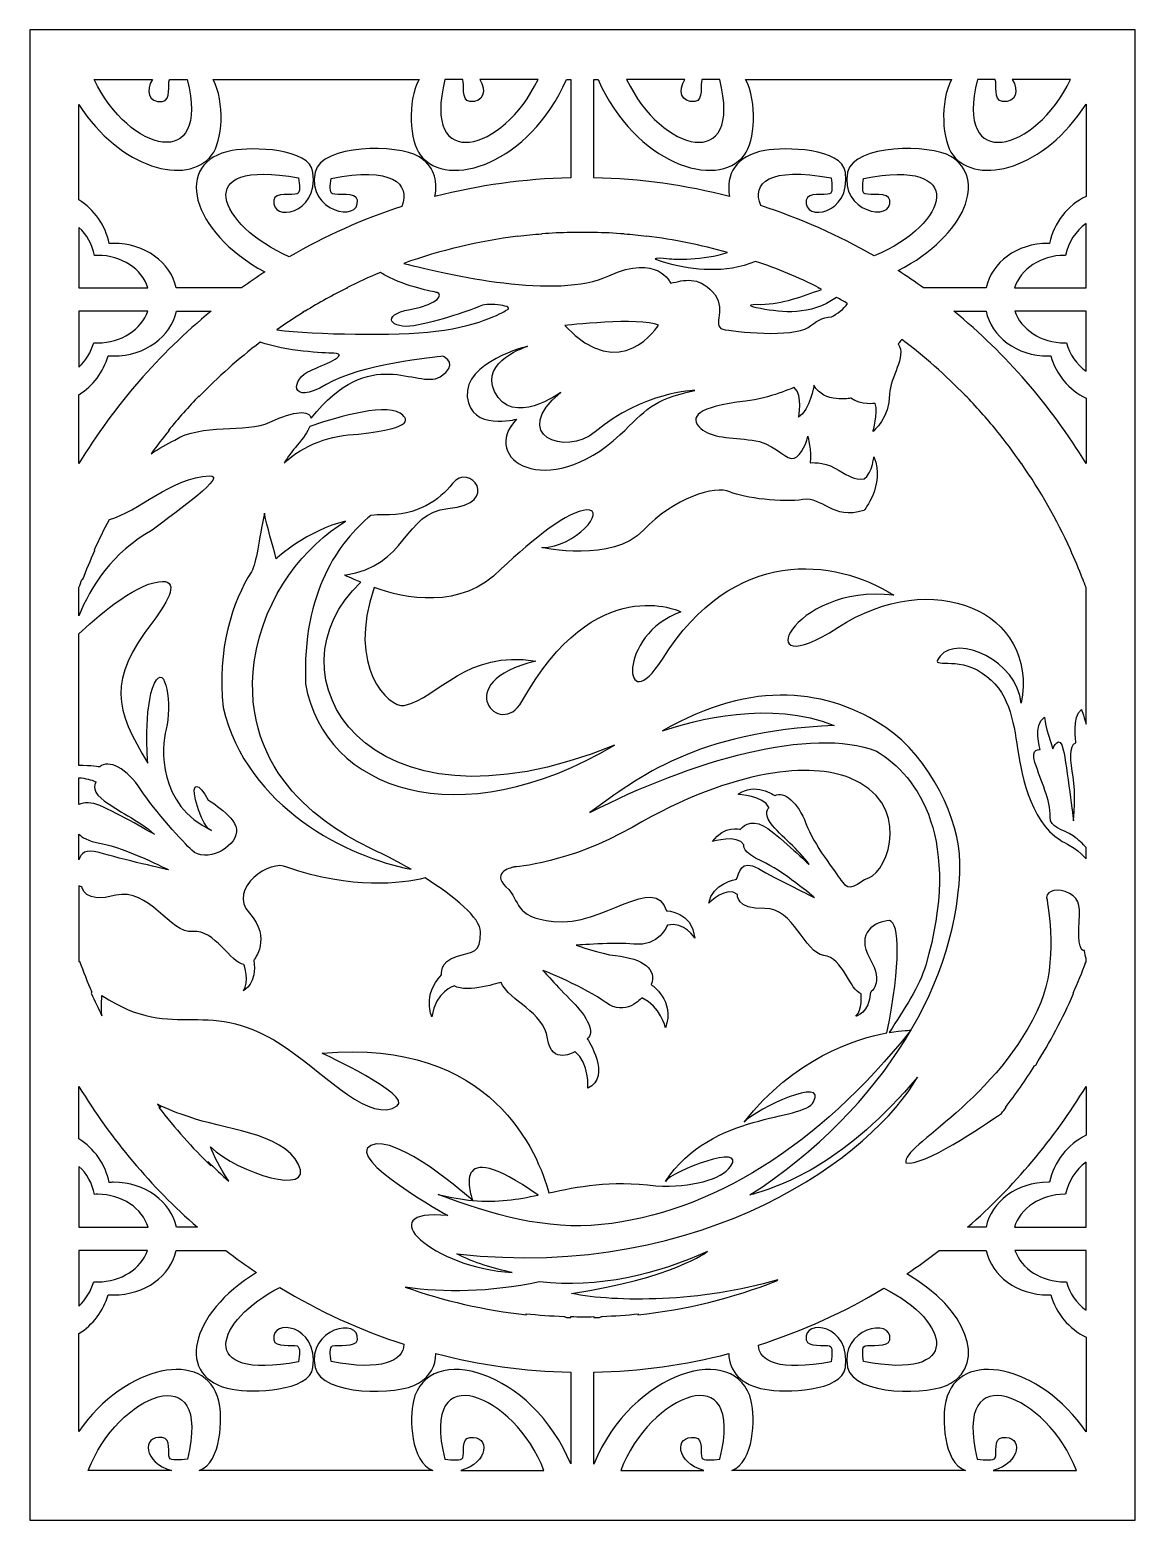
# Model space of a CAD drawing. Header units: centimetres. Extents: x -1.48 to 1.48, y -2 to 2.
import ezdxf

# ---------------------------------------------------------------- set-up
doc = ezdxf.new("R2010")
doc.units = ezdxf.units.CM
doc.header["$MEASUREMENT"] = 0
doc.layers.add('Layer 1', color=7, linetype='Continuous')

msp = doc.modelspace()

# ---------------------------------------------------------------- linework, layer by layer
at = {"layer": 'Layer 1', "color": 242}
for points, knots in [([(-1.48392, 2.00073), (-1.48392, 2.00073), (-1.40148, 2.00073), (-1.40148, 2.00073), (-1.40148, 2.00073), (-1.40148, 2.00073), (-1.36521, 2.00073), (-1.36521, 2.00073), (-1.36521, 2.00073), (-1.36521, 2.00073), (-1.28193, 2.00073), (-1.28193, 2.00073), (-1.28193, 2.00073), (-1.28193, 2.00073), (-1.15335, 2.00073), (-1.15335, 2.00073), (-1.15335, 2.00073), (-1.15335, 2.00073), (-1.11832, 2.00073), (-1.11832, 2.00073), (-1.11832, 2.00073), (-1.11832, 2.00073), (-1.0508, 2.00073), (-1.0508, 2.00073), (-1.0508, 2.00073), (-1.0508, 2.00073), (-0.97613, 2.00073), (-0.97613, 2.00073), (-0.97613, 2.00073), (-0.97613, 2.00073), (-0.45444, 2.00073), (-0.45444, 2.00073), (-0.45444, 2.00073), (-0.45444, 2.00073), (-0.37977, 2.00073), (-0.37977, 2.00073), (-0.37977, 2.00073), (-0.37977, 2.00073), (-0.31226, 2.00073), (-0.31226, 2.00073), (-0.31226, 2.00073), (-0.31226, 2.00073), (-0.27723, 2.00073), (-0.27723, 2.00073), (-0.27723, 2.00073), (-0.27723, 2.00073), (-0.14865, 2.00073), (-0.14865, 2.00073), (-0.14865, 2.00073), (-0.14865, 2.00073), (-0.06538, 2.00073), (-0.06538, 2.00073), (-0.06538, 2.00073), (-0.06538, 2.00073), (-0.03167, 2.00073), (-0.03167, 2.00073), (-0.03167, 2.00073), (-0.03167, 2.00073), (0.03039, 2.00073), (0.03039, 2.00073), (0.03039, 2.00073), (0.03039, 2.00073), (0.06442, 2.00073), (0.06442, 2.00073), (0.06442, 2.00073), (0.06442, 2.00073), (0.14773, 2.00073), (0.14773, 2.00073), (0.14773, 2.00073), (0.14773, 2.00073), (0.27631, 2.00073), (0.27631, 2.00073), (0.27631, 2.00073), (0.27631, 2.00073), (0.31134, 2.00073), (0.31134, 2.00073), (0.31134, 2.00073), (0.31134, 2.00073), (0.37886, 2.00073), (0.37886, 2.00073), (0.37886, 2.00073), (0.37886, 2.00073), (0.45353, 2.00073), (0.45353, 2.00073), (0.45353, 2.00073), (0.45353, 2.00073), (0.97522, 2.00073), (0.97522, 2.00073), (0.97522, 2.00073), (0.97522, 2.00073), (1.04989, 2.00073), (1.04989, 2.00073), (1.04989, 2.00073), (1.04989, 2.00073), (1.1174, 2.00073), (1.1174, 2.00073), (1.1174, 2.00073), (1.1174, 2.00073), (1.15243, 2.00073), (1.15243, 2.00073), (1.15243, 2.00073), (1.15243, 2.00073), (1.281, 2.00073), (1.281, 2.00073), (1.281, 2.00073), (1.281, 2.00073), (1.36429, 2.00073), (1.36429, 2.00073), (1.36429, 2.00073), (1.36429, 2.00073), (1.40148, 2.00073), (1.40148, 2.00073), (1.40148, 2.00073), (1.40148, 2.00073), (1.48392, 2.00073), (1.48392, 2.00073), (1.48392, 2.00073), (1.48392, 2.00073), (1.48392, -2.00072), (1.48392, -2.00072), (1.48392, -2.00072), (1.48392, -2.00072), (1.40148, -2.00072), (1.40148, -2.00072), (1.40148, -2.00072), (1.40148, -2.00072), (1.33969, -2.00072), (1.33969, -2.00072), (1.33969, -2.00072), (1.33969, -2.00072), (1.2561, -2.00072), (1.2561, -2.00072), (1.2561, -2.00072), (1.2561, -2.00072), (1.04895, -2.00072), (1.04895, -2.00072), (1.04895, -2.00072), (1.04895, -2.00072), (0.96993, -2.00072), (0.96993, -2.00072), (0.96993, -2.00072), (0.96993, -2.00072), (0.45883, -2.00072), (0.45883, -2.00072), (0.45883, -2.00072), (0.45883, -2.00072), (0.37979, -2.00072), (0.37979, -2.00072), (0.37979, -2.00072), (0.37979, -2.00072), (0.17263, -2.00072), (0.17263, -2.00072), (0.17263, -2.00072), (0.17263, -2.00072), (0.08903, -2.00072), (0.08903, -2.00072), (0.08903, -2.00072), (0.08903, -2.00072), (0.03039, -2.00072), (0.03039, -2.00072), (0.03039, -2.00072), (0.03039, -2.00072), (-0.03167, -2.00072), (-0.03167, -2.00072), (-0.03167, -2.00072), (-0.03167, -2.00072), (-0.09001, -2.00072), (-0.09001, -2.00072), (-0.09001, -2.00072), (-0.09001, -2.00072), (-0.17355, -2.00072), (-0.17355, -2.00072), (-0.17355, -2.00072), (-0.17355, -2.00072), (-0.38071, -2.00072), (-0.38071, -2.00072), (-0.38071, -2.00072), (-0.38071, -2.00072), (-0.45973, -2.00072), (-0.45973, -2.00072), (-0.45973, -2.00072), (-0.45973, -2.00072), (-0.97083, -2.00072), (-0.97083, -2.00072), (-0.97083, -2.00072), (-0.97083, -2.00072), (-1.04987, -2.00072), (-1.04987, -2.00072), (-1.04987, -2.00072), (-1.04987, -2.00072), (-1.25703, -2.00072), (-1.25703, -2.00072), (-1.25703, -2.00072), (-1.25703, -2.00072), (-1.34061, -2.00072), (-1.34061, -2.00072), (-1.34061, -2.00072), (-1.34061, -2.00072), (-1.40148, -2.00072), (-1.40148, -2.00072), (-1.40148, -2.00072), (-1.40148, -2.00072), (-1.48392, -2.00072), (-1.48392, -2.00072), (-1.48392, -2.00072), (-1.48392, -2.00072), (-1.48392, 2.00073), (-1.48392, 2.00073)], [0, 0, 0, 0, 0.0188679, 0.0188679, 0.0188679, 0.0188679, 0.0377358, 0.0377358, 0.0377358, 0.0377358, 0.0566038, 0.0566038, 0.0566038, 0.0566038, 0.0754717, 0.0754717, 0.0754717, 0.0754717, 0.0943396, 0.0943396, 0.0943396, 0.0943396, 0.1132075, 0.1132075, 0.1132075, 0.1132075, 0.1320755, 0.1320755, 0.1320755, 0.1320755, 0.1509434, 0.1509434, 0.1509434, 0.1509434, 0.1698113, 0.1698113, 0.1698113, 0.1698113, 0.1886792, 0.1886792, 0.1886792, 0.1886792, 0.2075472, 0.2075472, 0.2075472, 0.2075472, 0.2264151, 0.2264151, 0.2264151, 0.2264151, 0.245283, 0.245283, 0.245283, 0.245283, 0.2641509, 0.2641509, 0.2641509, 0.2641509, 0.2830189, 0.2830189, 0.2830189, 0.2830189, 0.3018868, 0.3018868, 0.3018868, 0.3018868, 0.3207547, 0.3207547, 0.3207547, 0.3207547, 0.3396226, 0.3396226, 0.3396226, 0.3396226, 0.3584906, 0.3584906, 0.3584906, 0.3584906, 0.3773585, 0.3773585, 0.3773585, 0.3773585, 0.3962264, 0.3962264, 0.3962264, 0.3962264, 0.4150943, 0.4150943, 0.4150943, 0.4150943, 0.4339623, 0.4339623, 0.4339623, 0.4339623, 0.4528302, 0.4528302, 0.4528302, 0.4528302, 0.4716981, 0.4716981, 0.4716981, 0.4716981, 0.490566, 0.490566, 0.490566, 0.490566, 0.509434, 0.509434, 0.509434, 0.509434, 0.5283019, 0.5283019, 0.5283019, 0.5283019, 0.5471698, 0.5471698, 0.5471698, 0.5471698, 0.5660377, 0.5660377, 0.5660377, 0.5660377, 0.5849057, 0.5849057, 0.5849057, 0.5849057, 0.6037736, 0.6037736, 0.6037736, 0.6037736, 0.6226415, 0.6226415, 0.6226415, 0.6226415, 0.6415094, 0.6415094, 0.6415094, 0.6415094, 0.6603774, 0.6603774, 0.6603774, 0.6603774, 0.6792453, 0.6792453, 0.6792453, 0.6792453, 0.6981132, 0.6981132, 0.6981132, 0.6981132, 0.7169811, 0.7169811, 0.7169811, 0.7169811, 0.7358491, 0.7358491, 0.7358491, 0.7358491, 0.754717, 0.754717, 0.754717, 0.754717, 0.7735849, 0.7735849, 0.7735849, 0.7735849, 0.7924528, 0.7924528, 0.7924528, 0.7924528, 0.8113208, 0.8113208, 0.8113208, 0.8113208, 0.8301887, 0.8301887, 0.8301887, 0.8301887, 0.8490566, 0.8490566, 0.8490566, 0.8490566, 0.8679245, 0.8679245, 0.8679245, 0.8679245, 0.8867925, 0.8867925, 0.8867925, 0.8867925, 0.9056604, 0.9056604, 0.9056604, 0.9056604, 0.9245283, 0.9245283, 0.9245283, 0.9245283, 0.9433962, 0.9433962, 0.9433962, 0.9433962, 0.9622642, 0.9622642, 0.9622642, 0.9622642, 1, 1, 1, 1]), ([(-0.91526, 1.30818), (-0.89484, 1.32284), (-0.87409, 1.33705), (-0.85297, 1.35075), (-0.85297, 1.35075), (-1.05282, 1.45885), (-1.10239, 1.64708), (-0.94017, 1.67676), (-0.94017, 1.67676), (-0.88595, 1.6867), (-0.73258, 1.6834), (-0.72363, 1.6179), (-0.72363, 1.6179), (-0.70798, 1.50346), (-0.8374, 1.48413), (-0.82894, 1.54372), (-0.82894, 1.54372), (-0.82576, 1.56598), (-0.77874, 1.55576), (-0.76608, 1.56041), (-0.76608, 1.56041), (-0.75667, 1.56386), (-0.76005, 1.58478), (-0.76243, 1.60287), (-0.76243, 1.60287), (-1.05569, 1.65837), (-0.97906, 1.47505), (-0.78723, 1.39112), (-0.78723, 1.39112), (-0.69217, 1.44642), (-0.59096, 1.49202), (-0.48494, 1.52663), (-0.48494, 1.52663), (-0.46056, 1.58802), (-0.51311, 1.63419), (-0.67493, 1.60189), (-0.67493, 1.60189), (-0.67727, 1.58401), (-0.68035, 1.56377), (-0.67111, 1.56041), (-0.67111, 1.56041), (-0.65846, 1.55576), (-0.60765, 1.56598), (-0.60449, 1.54372), (-0.60449, 1.54372), (-0.59573, 1.48162), (-0.74112, 1.51257), (-0.71778, 1.61859), (-0.71778, 1.61859), (-0.70107, 1.69434), (-0.49605, 1.69387), (-0.44037, 1.66061), (-0.44037, 1.66061), (-0.40127, 1.63727), (-0.38679, 1.59783), (-0.39605, 1.55277), (-0.39605, 1.55277), (-0.2792, 1.58336), (-0.15718, 1.60071), (-0.03167, 1.60322), (-0.03167, 1.60322), (-0.03167, 1.60322), (-0.03167, 1.86735), (-0.03167, 1.86735), (-0.03167, 1.86735), (-0.03167, 1.86735), (-0.04262, 1.86735), (-0.04262, 1.86735), (-0.04262, 1.86735), (-0.14289, 1.64162), (-0.36125, 1.56887), (-0.43575, 1.66469), (-0.43575, 1.66469), (-0.4637, 1.70063), (-0.47136, 1.80769), (-0.4388, 1.86735), (-0.4388, 1.86735), (-0.4388, 1.86735), (-0.99176, 1.86735), (-0.99176, 1.86735), (-0.99176, 1.86735), (-0.9592, 1.8077), (-0.96684, 1.70064), (-0.99482, 1.66469), (-0.99482, 1.66469), (-1.06138, 1.57914), (-1.24258, 1.62795), (-1.35202, 1.80005), (-1.35202, 1.80005), (-1.35202, 1.80005), (-1.35202, 1.54419), (-1.35202, 1.54419), (-1.35202, 1.54419), (-1.31086, 1.51821), (-1.28081, 1.47619), (-1.27083, 1.42705), (-1.27083, 1.42705), (-1.26721, 1.42722), (-1.26355, 1.42735), (-1.25985, 1.42735), (-1.25985, 1.42735), (-1.17312, 1.42735), (-1.10666, 1.37614), (-1.09063, 1.30818), (-1.09063, 1.30818), (-1.09063, 1.30818), (-0.91526, 1.30818), (-0.91526, 1.30818)], [0, 0, 0, 0, 0.0357143, 0.0357143, 0.0357143, 0.0357143, 0.0714286, 0.0714286, 0.0714286, 0.0714286, 0.1071429, 0.1071429, 0.1071429, 0.1071429, 0.1428571, 0.1428571, 0.1428571, 0.1428571, 0.1785714, 0.1785714, 0.1785714, 0.1785714, 0.2142857, 0.2142857, 0.2142857, 0.2142857, 0.25, 0.25, 0.25, 0.25, 0.2857143, 0.2857143, 0.2857143, 0.2857143, 0.3214286, 0.3214286, 0.3214286, 0.3214286, 0.3571429, 0.3571429, 0.3571429, 0.3571429, 0.3928571, 0.3928571, 0.3928571, 0.3928571, 0.4285714, 0.4285714, 0.4285714, 0.4285714, 0.4642857, 0.4642857, 0.4642857, 0.4642857, 0.5, 0.5, 0.5, 0.5, 0.5357143, 0.5357143, 0.5357143, 0.5357143, 0.5714286, 0.5714286, 0.5714286, 0.5714286, 0.6071429, 0.6071429, 0.6071429, 0.6071429, 0.6428571, 0.6428571, 0.6428571, 0.6428571, 0.6785714, 0.6785714, 0.6785714, 0.6785714, 0.7142857, 0.7142857, 0.7142857, 0.7142857, 0.75, 0.75, 0.75, 0.75, 0.7857143, 0.7857143, 0.7857143, 0.7857143, 0.8214286, 0.8214286, 0.8214286, 0.8214286, 0.8571429, 0.8571429, 0.8571429, 0.8571429, 0.8928571, 0.8928571, 0.8928571, 0.8928571, 0.9285714, 0.9285714, 0.9285714, 0.9285714, 1, 1, 1, 1]), ([(-1.31113, 1.86735), (-1.2177, 1.6701), (-0.99749, 1.61657), (-1.06119, 1.86735), (-1.06119, 1.86735), (-1.06119, 1.86735), (-1.10894, 1.86735), (-1.10894, 1.86735), (-1.10894, 1.86735), (-1.10905, 1.86718), (-1.10916, 1.867), (-1.10925, 1.86681), (-1.10925, 1.86681), (-1.11452, 1.85574), (-1.10284, 1.81123), (-1.12828, 1.80848), (-1.12828, 1.80848), (-1.16558, 1.80444), (-1.17344, 1.83781), (-1.15489, 1.86735), (-1.15489, 1.86735), (-1.15489, 1.86735), (-1.31113, 1.86735), (-1.31113, 1.86735)], [0, 0, 0, 0, 0.1428571, 0.1428571, 0.1428571, 0.1428571, 0.2857143, 0.2857143, 0.2857143, 0.2857143, 0.4285714, 0.4285714, 0.4285714, 0.4285714, 0.5714286, 0.5714286, 0.5714286, 0.5714286, 0.7142857, 0.7142857, 0.7142857, 0.7142857, 1, 1, 1, 1]), ([(-0.36939, 1.86735), (-0.36939, 1.86735), (-0.32164, 1.86735), (-0.32164, 1.86735), (-0.32164, 1.86735), (-0.32153, 1.86718), (-0.32142, 1.867), (-0.32133, 1.86681), (-0.32133, 1.86681), (-0.31605, 1.85574), (-0.32774, 1.81125), (-0.3023, 1.80848), (-0.3023, 1.80848), (-0.265, 1.80444), (-0.25714, 1.83781), (-0.27569, 1.86735), (-0.27569, 1.86735), (-0.27569, 1.86735), (-0.11945, 1.86735), (-0.11945, 1.86735), (-0.11945, 1.86735), (-0.21287, 1.67011), (-0.43308, 1.61657), (-0.36939, 1.86735)], [0, 0, 0, 0, 0.1428571, 0.1428571, 0.1428571, 0.1428571, 0.2857143, 0.2857143, 0.2857143, 0.2857143, 0.4285714, 0.4285714, 0.4285714, 0.4285714, 0.5714286, 0.5714286, 0.5714286, 0.5714286, 0.7142857, 0.7142857, 0.7142857, 0.7142857, 1, 1, 1, 1]), ([(0.03039, 1.60326), (0.156, 1.60085), (0.2781, 1.5835), (0.39506, 1.55297), (0.39506, 1.55297), (0.38328, 1.61292), (0.41255, 1.66268), (0.48949, 1.67676), (0.48949, 1.67676), (0.5437, 1.6867), (0.69708, 1.6834), (0.70603, 1.6179), (0.70603, 1.6179), (0.72168, 1.50346), (0.59226, 1.48413), (0.60072, 1.54372), (0.60072, 1.54372), (0.6039, 1.56598), (0.65091, 1.55576), (0.66358, 1.56041), (0.66358, 1.56041), (0.67299, 1.56386), (0.66961, 1.58478), (0.66723, 1.60287), (0.66723, 1.60287), (0.501, 1.63433), (0.45365, 1.58904), (0.47872, 1.52863), (0.47872, 1.52863), (0.5855, 1.49428), (0.68742, 1.44875), (0.78316, 1.39344), (0.78316, 1.39344), (0.98807, 1.4802), (1.0336, 1.65756), (0.75473, 1.60189), (0.75473, 1.60189), (0.75239, 1.58401), (0.74931, 1.56377), (0.75855, 1.56041), (0.75855, 1.56041), (0.7712, 1.55576), (0.82201, 1.56598), (0.82517, 1.54372), (0.82517, 1.54372), (0.83393, 1.48162), (0.68854, 1.51257), (0.71188, 1.61859), (0.71188, 1.61859), (0.72858, 1.69434), (0.93361, 1.69387), (0.98929, 1.66061), (0.98929, 1.66061), (1.08477, 1.60361), (1.03358, 1.45057), (0.8476, 1.35417), (0.8476, 1.35417), (0.87056, 1.33941), (0.89313, 1.32408), (0.91527, 1.30818), (0.91527, 1.30818), (0.91527, 1.30818), (1.08377, 1.30818), (1.08377, 1.30818), (1.08377, 1.30818), (1.09946, 1.37614), (1.16464, 1.42735), (1.25141, 1.42735), (1.25141, 1.42735), (1.25229, 1.42735), (1.25316, 1.42734), (1.25401, 1.42731), (1.25401, 1.42731), (1.26538, 1.48282), (1.30235, 1.52922), (1.35201, 1.55361), (1.35201, 1.55361), (1.35201, 1.55361), (1.35201, 1.80149), (1.35201, 1.80149), (1.35201, 1.80149), (1.24266, 1.62822), (1.06062, 1.57891), (0.99391, 1.66469), (0.99391, 1.66469), (0.96596, 1.70063), (0.9583, 1.80769), (0.99086, 1.86735), (0.99086, 1.86735), (0.99086, 1.86735), (0.43789, 1.86735), (0.43789, 1.86735), (0.43789, 1.86735), (0.47046, 1.8077), (0.46282, 1.70064), (0.43483, 1.66469), (0.43483, 1.66469), (0.36029, 1.56886), (0.14192, 1.64163), (0.04165, 1.86735), (0.04165, 1.86735), (0.04165, 1.86735), (0.03039, 1.86735), (0.03039, 1.86735), (0.03039, 1.86735), (0.03039, 1.86735), (0.03039, 1.60326), (0.03039, 1.60326)], [0, 0, 0, 0, 0.0357143, 0.0357143, 0.0357143, 0.0357143, 0.0714286, 0.0714286, 0.0714286, 0.0714286, 0.1071429, 0.1071429, 0.1071429, 0.1071429, 0.1428571, 0.1428571, 0.1428571, 0.1428571, 0.1785714, 0.1785714, 0.1785714, 0.1785714, 0.2142857, 0.2142857, 0.2142857, 0.2142857, 0.25, 0.25, 0.25, 0.25, 0.2857143, 0.2857143, 0.2857143, 0.2857143, 0.3214286, 0.3214286, 0.3214286, 0.3214286, 0.3571429, 0.3571429, 0.3571429, 0.3571429, 0.3928571, 0.3928571, 0.3928571, 0.3928571, 0.4285714, 0.4285714, 0.4285714, 0.4285714, 0.4642857, 0.4642857, 0.4642857, 0.4642857, 0.5, 0.5, 0.5, 0.5, 0.5357143, 0.5357143, 0.5357143, 0.5357143, 0.5714286, 0.5714286, 0.5714286, 0.5714286, 0.6071429, 0.6071429, 0.6071429, 0.6071429, 0.6428571, 0.6428571, 0.6428571, 0.6428571, 0.6785714, 0.6785714, 0.6785714, 0.6785714, 0.7142857, 0.7142857, 0.7142857, 0.7142857, 0.75, 0.75, 0.75, 0.75, 0.7857143, 0.7857143, 0.7857143, 0.7857143, 0.8214286, 0.8214286, 0.8214286, 0.8214286, 0.8571429, 0.8571429, 0.8571429, 0.8571429, 0.8928571, 0.8928571, 0.8928571, 0.8928571, 0.9285714, 0.9285714, 0.9285714, 0.9285714, 1, 1, 1, 1]), ([(0.11853, 1.86735), (0.11853, 1.86735), (0.27477, 1.86735), (0.27477, 1.86735), (0.27477, 1.86735), (0.25621, 1.83781), (0.26408, 1.80444), (0.30138, 1.80848), (0.30138, 1.80848), (0.32682, 1.81123), (0.31513, 1.85574), (0.32041, 1.86681), (0.32041, 1.86681), (0.3205, 1.867), (0.32061, 1.86718), (0.32071, 1.86735), (0.32071, 1.86735), (0.32071, 1.86735), (0.36846, 1.86735), (0.36846, 1.86735), (0.36846, 1.86735), (0.43216, 1.61657), (0.21195, 1.6701), (0.11853, 1.86735)], [0, 0, 0, 0, 0.1428571, 0.1428571, 0.1428571, 0.1428571, 0.2857143, 0.2857143, 0.2857143, 0.2857143, 0.4285714, 0.4285714, 0.4285714, 0.4285714, 0.5714286, 0.5714286, 0.5714286, 0.5714286, 0.7142857, 0.7142857, 0.7142857, 0.7142857, 1, 1, 1, 1]), ([(1.06027, 1.86735), (1.06027, 1.86735), (1.10802, 1.86735), (1.10802, 1.86735), (1.10802, 1.86735), (1.10813, 1.86718), (1.10824, 1.867), (1.10833, 1.86681), (1.10833, 1.86681), (1.11361, 1.85574), (1.10192, 1.81125), (1.12736, 1.80848), (1.12736, 1.80848), (1.16466, 1.80444), (1.17252, 1.83781), (1.15397, 1.86735), (1.15397, 1.86735), (1.15397, 1.86735), (1.31021, 1.86735), (1.31021, 1.86735), (1.31021, 1.86735), (1.21679, 1.67011), (0.99657, 1.61657), (1.06027, 1.86735)], [0, 0, 0, 0, 0.1428571, 0.1428571, 0.1428571, 0.1428571, 0.2857143, 0.2857143, 0.2857143, 0.2857143, 0.4285714, 0.4285714, 0.4285714, 0.4285714, 0.5714286, 0.5714286, 0.5714286, 0.5714286, 0.7142857, 0.7142857, 0.7142857, 0.7142857, 1, 1, 1, 1]), ([(1.35201, 1.48108), (1.35201, 1.48108), (1.35201, 1.30818), (1.35201, 1.30818), (1.35201, 1.30818), (1.35201, 1.30818), (1.16009, 1.30818), (1.16009, 1.30818), (1.16009, 1.30818), (1.17614, 1.35818), (1.23052, 1.39517), (1.29485, 1.39517), (1.29485, 1.39517), (1.29553, 1.39517), (1.2962, 1.39516), (1.29686, 1.39515), (1.29686, 1.39515), (1.30398, 1.43029), (1.32415, 1.46074), (1.35201, 1.48108)], [0, 0, 0, 0, 0.1666667, 0.1666667, 0.1666667, 0.1666667, 0.3333333, 0.3333333, 0.3333333, 0.3333333, 0.5, 0.5, 0.5, 0.5, 0.6666667, 0.6666667, 0.6666667, 0.6666667, 1, 1, 1, 1]), ([(-1.35202, 1.30818), (-1.35202, 1.30818), (-1.35202, 1.47012), (-1.35202, 1.47012), (-1.35202, 1.47012), (-1.33099, 1.45044), (-1.31596, 1.42432), (-1.31005, 1.39494), (-1.31005, 1.39494), (-1.30727, 1.39507), (-1.30445, 1.39517), (-1.30161, 1.39517), (-1.30161, 1.39517), (-1.2373, 1.39517), (-1.18292, 1.35818), (-1.16687, 1.30818), (-1.16687, 1.30818), (-1.16687, 1.30818), (-1.35202, 1.30818), (-1.35202, 1.30818)], [0, 0, 0, 0, 0.1666667, 0.1666667, 0.1666667, 0.1666667, 0.3333333, 0.3333333, 0.3333333, 0.3333333, 0.5, 0.5, 0.5, 0.5, 0.6666667, 0.6666667, 0.6666667, 0.6666667, 1, 1, 1, 1]), ([(0.23348, 1.38593), (0.18407, 1.39262), (0.1836, 1.38488), (0.23033, 1.37316), (0.23033, 1.37316), (0.29717, 1.35639), (0.38218, 1.34424), (0.46475, 1.37896), (0.46475, 1.37896), (0.52342, 1.35963), (0.58014, 1.33592), (0.63455, 1.30818), (0.63455, 1.30818), (0.63455, 1.30818), (0.63267, 1.30818), (0.63267, 1.30818), (0.63267, 1.30818), (0.63582, 1.30661), (0.63896, 1.30504), (0.6421, 1.30345), (0.6421, 1.30345), (0.59163, 1.28619), (0.53777, 1.26401), (0.47925, 1.26344), (0.47925, 1.26344), (0.4414, 1.26511), (0.44172, 1.25839), (0.47803, 1.25212), (0.47803, 1.25212), (0.5379, 1.24181), (0.60941, 1.23232), (0.68235, 1.2823), (0.68235, 1.2823), (0.69225, 1.2769), (0.70208, 1.27138), (0.71184, 1.26575), (0.71184, 1.26575), (0.70154, 1.25072), (0.68397, 1.23851), (0.66839, 1.2297), (0.66839, 1.2297), (0.64325, 1.22987), (0.62664, 1.21649), (0.60555, 1.20188), (0.60555, 1.20188), (0.56542, 1.17411), (0.40622, 1.18897), (0.3764, 1.19719), (0.3764, 1.19719), (0.34658, 1.20544), (0.38966, 1.2549), (0.34925, 1.29742), (0.34925, 1.29742), (0.30891, 1.3399), (0.27386, 1.32891), (0.2366, 1.32044), (0.2366, 1.32044), (0.2366, 1.32044), (0.20209, 1.40122), (0.07064, 1.34035), (0.07064, 1.34035), (-0.06996, 1.27527), (-0.35767, 1.3428), (-0.4798, 1.37357), (-0.4798, 1.37357), (-0.38198, 1.40869), (-0.27938, 1.43343), (-0.17329, 1.44642), (-0.17329, 1.44642), (-0.17336, 1.44621), (-0.17343, 1.446), (-0.1735, 1.44579), (-0.1735, 1.44579), (-0.15235, 1.44839), (-0.13107, 1.45059), (-0.10965, 1.45226), (-0.10965, 1.45226), (-0.10952, 1.45244), (-0.10938, 1.45262), (-0.10925, 1.4528), (-0.10925, 1.4528), (-0.08357, 1.45476), (-0.0577, 1.45604), (-0.03167, 1.45662), (-0.03167, 1.45662), (-0.03167, 1.45662), (-0.03167, 1.4561), (-0.03167, 1.4561), (-0.03167, 1.4561), (-0.02088, 1.45634), (-0.01007, 1.45652), (0.00077, 1.45652), (0.00077, 1.45652), (0.01067, 1.45652), (0.02054, 1.45635), (0.03039, 1.45614), (0.03039, 1.45614), (0.03039, 1.45614), (0.03039, 1.45665), (0.03039, 1.45665), (0.03039, 1.45665), (0.05775, 1.45607), (0.08493, 1.45471), (0.11191, 1.45259), (0.11191, 1.45259), (0.11202, 1.45245), (0.11212, 1.45231), (0.11223, 1.45217), (0.11223, 1.45217), (0.13237, 1.4506), (0.15237, 1.44852), (0.17227, 1.44611), (0.17227, 1.44611), (0.17222, 1.44627), (0.17217, 1.44642), (0.17212, 1.44657), (0.17212, 1.44657), (0.24632, 1.43756), (0.31883, 1.4228), (0.38918, 1.40276), (0.38918, 1.40276), (0.32543, 1.38108), (0.24214, 1.38482), (0.23348, 1.38593)], [0, 0, 0, 0, 0.03125, 0.03125, 0.03125, 0.03125, 0.0625, 0.0625, 0.0625, 0.0625, 0.09375, 0.09375, 0.09375, 0.09375, 0.125, 0.125, 0.125, 0.125, 0.15625, 0.15625, 0.15625, 0.15625, 0.1875, 0.1875, 0.1875, 0.1875, 0.21875, 0.21875, 0.21875, 0.21875, 0.25, 0.25, 0.25, 0.25, 0.28125, 0.28125, 0.28125, 0.28125, 0.3125, 0.3125, 0.3125, 0.3125, 0.34375, 0.34375, 0.34375, 0.34375, 0.375, 0.375, 0.375, 0.375, 0.40625, 0.40625, 0.40625, 0.40625, 0.4375, 0.4375, 0.4375, 0.4375, 0.46875, 0.46875, 0.46875, 0.46875, 0.5, 0.5, 0.5, 0.5, 0.53125, 0.53125, 0.53125, 0.53125, 0.5625, 0.5625, 0.5625, 0.5625, 0.59375, 0.59375, 0.59375, 0.59375, 0.625, 0.625, 0.625, 0.625, 0.65625, 0.65625, 0.65625, 0.65625, 0.6875, 0.6875, 0.6875, 0.6875, 0.71875, 0.71875, 0.71875, 0.71875, 0.75, 0.75, 0.75, 0.75, 0.78125, 0.78125, 0.78125, 0.78125, 0.8125, 0.8125, 0.8125, 0.8125, 0.84375, 0.84375, 0.84375, 0.84375, 0.875, 0.875, 0.875, 0.875, 0.90625, 0.90625, 0.90625, 0.90625, 0.9375, 0.9375, 0.9375, 0.9375, 1, 1, 1, 1]), ([(-0.54267, 1.34931), (-0.53873, 1.34658), (-0.53424, 1.34386), (-0.5292, 1.34117), (-0.5292, 1.34117), (-0.46932, 1.30927), (-0.40311, 1.29877), (-0.39006, 1.29509), (-0.39006, 1.29509), (-0.377, 1.29138), (-0.38003, 1.26554), (-0.46278, 1.24992), (-0.46278, 1.24992), (-0.54554, 1.23428), (-0.5134, 1.19586), (-0.45246, 1.2062), (-0.45246, 1.2062), (-0.3915, 1.21656), (-0.29125, 1.25014), (-0.27275, 1.25988), (-0.27275, 1.25988), (-0.25428, 1.26962), (-0.17462, 1.25873), (-0.20482, 1.24781), (-0.20482, 1.24781), (-0.20482, 1.24781), (-0.26607, 1.20722), (-0.39381, 1.19129), (-0.39381, 1.19129), (-0.50404, 1.17755), (-0.71629, 1.18296), (-0.82076, 1.19499), (-0.82076, 1.19499), (-0.797, 1.21178), (-0.77271, 1.22787), (-0.74793, 1.24321), (-0.74793, 1.24321), (-0.74916, 1.24283), (-0.75037, 1.24243), (-0.7516, 1.24204), (-0.7516, 1.24204), (-0.74977, 1.24317), (-0.74794, 1.2443), (-0.74611, 1.24543), (-0.74611, 1.24543), (-0.74611, 1.24543), (-0.74441, 1.24543), (-0.74441, 1.24543), (-0.74441, 1.24543), (-0.7077, 1.26802), (-0.66988, 1.28892), (-0.63113, 1.30818), (-0.63113, 1.30818), (-0.63113, 1.30818), (-0.63308, 1.30818), (-0.63308, 1.30818), (-0.63308, 1.30818), (-0.6035, 1.3229), (-0.57335, 1.33662), (-0.54267, 1.34931)], [0, 0, 0, 0, 0.0625, 0.0625, 0.0625, 0.0625, 0.125, 0.125, 0.125, 0.125, 0.1875, 0.1875, 0.1875, 0.1875, 0.25, 0.25, 0.25, 0.25, 0.3125, 0.3125, 0.3125, 0.3125, 0.375, 0.375, 0.375, 0.375, 0.4375, 0.4375, 0.4375, 0.4375, 0.5, 0.5, 0.5, 0.5, 0.5625, 0.5625, 0.5625, 0.5625, 0.625, 0.625, 0.625, 0.625, 0.6875, 0.6875, 0.6875, 0.6875, 0.75, 0.75, 0.75, 0.75, 0.8125, 0.8125, 0.8125, 0.8125, 0.875, 0.875, 0.875, 0.875, 1, 1, 1, 1]), ([(-1.35202, 0.83626), (-1.25725, 0.99216), (-1.1369, 1.13058), (-0.99693, 1.24543), (-0.99693, 1.24543), (-0.99693, 1.24543), (-1.09034, 1.24543), (-1.09034, 1.24543), (-1.09034, 1.24543), (-1.10584, 1.17688), (-1.17259, 1.12504), (-1.25985, 1.12504), (-1.25985, 1.12504), (-1.26458, 1.12504), (-1.26929, 1.1252), (-1.27393, 1.1255), (-1.27393, 1.1255), (-1.28618, 1.08186), (-1.31447, 1.04478), (-1.35202, 1.02106), (-1.35202, 1.02106), (-1.35202, 1.02106), (-1.35202, 0.83626), (-1.35202, 0.83626)], [0, 0, 0, 0, 0.1428571, 0.1428571, 0.1428571, 0.1428571, 0.2857143, 0.2857143, 0.2857143, 0.2857143, 0.4285714, 0.4285714, 0.4285714, 0.4285714, 0.5714286, 0.5714286, 0.5714286, 0.5714286, 0.7142857, 0.7142857, 0.7142857, 0.7142857, 1, 1, 1, 1]), ([(-1.35202, 1.09511), (-1.35202, 1.09511), (-1.35202, 1.24543), (-1.35202, 1.24543), (-1.35202, 1.24543), (-1.35202, 1.24543), (-1.1674, 1.24543), (-1.1674, 1.24543), (-1.1674, 1.24543), (-1.18408, 1.19627), (-1.23799, 1.16007), (-1.30161, 1.16007), (-1.30161, 1.16007), (-1.30524, 1.16007), (-1.30887, 1.16019), (-1.31243, 1.16043), (-1.31243, 1.16043), (-1.31947, 1.13507), (-1.33339, 1.11257), (-1.35202, 1.09511)], [0, 0, 0, 0, 0.1666667, 0.1666667, 0.1666667, 0.1666667, 0.3333333, 0.3333333, 0.3333333, 0.3333333, 0.5, 0.5, 0.5, 0.5, 0.6666667, 0.6666667, 0.6666667, 0.6666667, 1, 1, 1, 1]), ([(0.99692, 1.24543), (1.13689, 1.13057), (1.25726, 0.99216), (1.35201, 0.83625), (1.35201, 0.83625), (1.35201, 0.83625), (1.35201, 1.01161), (1.35201, 1.01161), (1.35201, 1.01161), (1.30623, 1.03412), (1.27125, 1.07534), (1.25716, 1.12515), (1.25716, 1.12515), (1.25525, 1.12511), (1.25333, 1.12504), (1.25141, 1.12504), (1.25141, 1.12504), (1.16411, 1.12504), (1.09865, 1.17688), (1.08348, 1.24543), (1.08348, 1.24543), (1.08348, 1.24543), (0.99692, 1.24543), (0.99692, 1.24543)], [0, 0, 0, 0, 0.1428571, 0.1428571, 0.1428571, 0.1428571, 0.2857143, 0.2857143, 0.2857143, 0.2857143, 0.4285714, 0.4285714, 0.4285714, 0.4285714, 0.5714286, 0.5714286, 0.5714286, 0.5714286, 0.7142857, 0.7142857, 0.7142857, 0.7142857, 1, 1, 1, 1]), ([(1.35201, 1.24543), (1.35201, 1.24543), (1.35201, 1.08415), (1.35201, 1.08415), (1.35201, 1.08415), (1.32683, 1.10256), (1.30793, 1.12923), (1.29928, 1.16015), (1.29928, 1.16015), (1.29781, 1.16012), (1.29633, 1.16007), (1.29485, 1.16007), (1.29485, 1.16007), (1.23122, 1.16007), (1.1773, 1.19627), (1.16061, 1.24543), (1.16061, 1.24543), (1.16061, 1.24543), (1.35201, 1.24543), (1.35201, 1.24543)], [0, 0, 0, 0, 0.1666667, 0.1666667, 0.1666667, 0.1666667, 0.3333333, 0.3333333, 0.3333333, 0.3333333, 0.5, 0.5, 0.5, 0.5, 0.6666667, 0.6666667, 0.6666667, 0.6666667, 1, 1, 1, 1]), ([(0.20408, 1.20803), (0.20408, 1.20803), (0.10399, 1.04504), (-0.04787, 1.20698), (-0.04787, 1.20698), (-0.04787, 1.20698), (0.15452, 1.22955), (0.20408, 1.20803)], [0, 0, 0, 0, 0.3333333, 0.3333333, 0.3333333, 0.3333333, 1, 1, 1, 1]), ([(-0.86567, 1.16195), (-0.79519, 1.13735), (-0.69381, 1.13305), (-0.66792, 1.13223), (-0.66792, 1.13223), (-0.61929, 1.13072), (-0.70115, 1.09787), (-0.72981, 1.08635), (-0.72981, 1.08635), (-0.78307, 1.06492), (-0.78869, 0.98842), (-0.68797, 1.04869), (-0.68797, 1.04869), (-0.597, 1.10311), (-0.39376, 1.12152), (-0.37523, 1.1241), (-0.37523, 1.1241), (-0.36943, 1.12149), (-0.33082, 1.10212), (-0.38244, 1.06874), (-0.38244, 1.06874), (-0.44582, 1.03431), (-0.56797, 1.16073), (-0.72859, 0.95763), (-0.72859, 0.95763), (-0.73319, 0.98013), (-0.77272, 0.97887), (-0.8394, 0.94732), (-0.8394, 0.94732), (-0.90266, 0.91739), (-1.0254, 0.94498), (-1.09494, 0.89902), (-1.09494, 0.89902), (-1.11615, 0.8885), (-1.13768, 0.87616), (-1.1583, 0.8623), (-1.1583, 0.8623), (-1.14272, 0.8837), (-1.12658, 0.90466), (-1.10988, 0.92513), (-1.10988, 0.92513), (-1.1105, 0.92506), (-1.11113, 0.92498), (-1.11175, 0.9249), (-1.11175, 0.9249), (-1.08542, 0.9572), (-1.05775, 0.98834), (-1.02882, 1.01823), (-1.02882, 1.01823), (-1.02915, 1.01726), (-1.02948, 1.01629), (-1.0298, 1.01533), (-1.0298, 1.01533), (-0.97884, 1.06824), (-0.92398, 1.11728), (-0.86567, 1.16195)], [0, 0, 0, 0, 0.0666667, 0.0666667, 0.0666667, 0.0666667, 0.1333333, 0.1333333, 0.1333333, 0.1333333, 0.2, 0.2, 0.2, 0.2, 0.2666667, 0.2666667, 0.2666667, 0.2666667, 0.3333333, 0.3333333, 0.3333333, 0.3333333, 0.4, 0.4, 0.4, 0.4, 0.4666667, 0.4666667, 0.4666667, 0.4666667, 0.5333333, 0.5333333, 0.5333333, 0.5333333, 0.6, 0.6, 0.6, 0.6, 0.6666667, 0.6666667, 0.6666667, 0.6666667, 0.7333333, 0.7333333, 0.7333333, 0.7333333, 0.8, 0.8, 0.8, 0.8, 0.8666667, 0.8666667, 0.8666667, 0.8666667, 1, 1, 1, 1]), ([(1.35201, 0.13642), (1.34442, 0.16225), (1.33956, 0.17576), (1.33956, 0.17576), (1.33956, 0.17576), (1.3139, 0.15822), (1.32474, 0.08623), (1.32474, 0.08623), (1.32474, 0.08623), (1.30526, 0.08141), (1.31003, 0.03526), (1.3173, -0.00518), (1.3173, -0.00518), (1.32456, -0.04559), (1.31848, -0.12344), (1.31848, -0.12344), (1.31848, -0.12344), (1.31848, -0.12344), (1.30065, 0.02239), (1.29097, 0.06799), (1.29097, 0.06799), (1.2813, 0.11365), (1.26272, 0.07037), (1.26272, 0.07037), (1.26272, 0.07037), (1.24306, 0.12504), (1.24037, 0.1551), (1.24037, 0.1551), (1.24037, 0.1551), (1.20799, 0.13507), (1.22896, 0.06875), (1.22896, 0.06875), (1.22896, 0.06875), (1.22896, 0.06875), (1.20248, 0.07269), (1.2149, 0.03368), (1.2149, 0.03368), (1.23104, -0.01698), (1.25668, -0.06693), (1.25553, -0.11311), (1.25553, -0.11311), (1.25486, -0.14183), (1.28942, -0.14453), (1.31698, -0.16358), (1.31698, -0.16358), (1.33228, -0.17417), (1.34377, -0.18488), (1.35201, -0.19462), (1.35201, -0.19462), (1.35201, -0.19462), (1.35201, -0.22488), (1.35201, -0.22488), (1.35201, -0.22488), (1.35116, -0.22403), (1.35027, -0.22311), (1.34936, -0.22211), (1.34936, -0.22211), (1.3235, -0.19367), (1.29437, -0.18226), (1.283, -0.17524), (1.283, -0.17524), (1.19875, -0.12307), (1.17596, 0.01464), (1.1659, 0.08497), (1.1659, 0.08497), (1.15524, 0.15931), (1.13748, 0.24107), (1.05941, 0.28198), (1.05941, 0.28198), (0.99164, 0.31747), (0.93011, 0.28298), (0.96003, 0.31914), (0.96003, 0.31914), (1.00855, 0.37777), (1.16696, 0.3064), (1.1778, 0.19277), (1.1778, 0.19277), (1.22553, 0.44043), (0.93875, 0.56076), (0.68524, 0.39586), (0.68524, 0.39586), (0.43971, 0.23609), (0.55681, 0.5163), (0.83581, 0.48268), (0.83581, 0.48268), (0.67608, 0.58306), (0.40636, 0.61651), (0.21442, 0.31138), (0.21442, 0.31138), (0.10742, 0.14127), (0.09161, 0.37804), (0.26438, 0.4381), (0.26438, 0.4381), (0.26438, 0.4381), (0.03424, 0.55161), (-0.16257, 0.19713), (-0.16257, 0.19713), (-0.21962, 0.09442), (-0.36294, 0.24922), (-0.12554, 0.30573), (-0.12554, 0.30573), (-0.31318, 0.33676), (-0.38375, 0.20821), (-0.47862, 0.18678), (-0.47862, 0.18678), (-0.52097, 0.17999), (-0.63393, 0.29042), (-0.55894, 0.50317), (-0.55894, 0.50317), (-0.48046, 0.47483), (-0.32592, 0.44067), (-0.2183, 0.55333), (-0.2183, 0.55333), (-0.12956, 0.63509), (-0.03907, 0.70973), (0.01135, 0.71174), (0.01135, 0.71174), (0.066, 0.7139), (-0.01706, 0.61157), (-0.10882, 0.6107), (-0.10882, 0.6107), (-0.10882, 0.6107), (0.08082, 0.56895), (0.1634, 0.65731), (0.1634, 0.65731), (0.24366, 0.74324), (0.3571, 0.77867), (0.39589, 0.76043), (0.39589, 0.76043), (0.43466, 0.74223), (0.53846, 0.73162), (0.5919, 0.73957), (0.5919, 0.73957), (0.64538, 0.74754), (0.67123, 0.68371), (0.7553, 0.71006), (0.7553, 0.71006), (0.7553, 0.71006), (0.81257, 0.7759), (0.7825, 0.85438), (0.7825, 0.85438), (0.7825, 0.85438), (0.77375, 0.78918), (0.74664, 0.79448), (0.74664, 0.79448), (0.72161, 0.79547), (0.70954, 0.80602), (0.67768, 0.82402), (0.67768, 0.82402), (0.64582, 0.842), (0.611, 0.8383), (0.611, 0.8383), (0.611, 0.8383), (0.61657, 0.86959), (0.60461, 0.90934), (0.60461, 0.90934), (0.60461, 0.90934), (0.59918, 0.88287), (0.5812, 0.84651), (0.56044, 0.84962), (0.56044, 0.84962), (0.53972, 0.85272), (0.51083, 0.89242), (0.45549, 0.89904), (0.45549, 0.89904), (0.40016, 0.90568), (0.34463, 0.90507), (0.31762, 0.93016), (0.31762, 0.93016), (0.28472, 0.96074), (0.30678, 0.98851), (0.43775, 1.0038), (0.43775, 1.0038), (0.50278, 1.0114), (0.56842, 1.04077), (0.56842, 1.04077), (0.56842, 1.04077), (0.5932, 1.01815), (0.57992, 0.96043), (0.57992, 0.96043), (0.57992, 0.96043), (0.61061, 0.98124), (0.62146, 1.04628), (0.62146, 1.04628), (0.62146, 1.04628), (0.64779, 0.99698), (0.72025, 1.0116), (0.72025, 1.0116), (0.72025, 1.0116), (0.74971, 0.99129), (0.78599, 0.9977), (0.78599, 0.9977), (0.78599, 0.9977), (0.79446, 0.97076), (0.78005, 0.92247), (0.78005, 0.92247), (0.78005, 0.92247), (0.78005, 0.92247), (0.82512, 0.95976), (0.82465, 1.02278), (0.82465, 1.02278), (0.82433, 1.06707), (0.87233, 1.12301), (0.84711, 1.1574), (0.84711, 1.1574), (0.85067, 1.16111), (0.8542, 1.16509), (0.85755, 1.1693), (0.85755, 1.1693), (0.91785, 1.1239), (0.97454, 1.07385), (1.02712, 1.0197), (1.02712, 1.0197), (1.02705, 1.01988), (1.02698, 1.02005), (1.02692, 1.02023), (1.02692, 1.02023), (1.0566, 0.98967), (1.08497, 0.95781), (1.11193, 0.92473), (1.11193, 0.92473), (1.11186, 0.92474), (1.11179, 0.92475), (1.11172, 0.92476), (1.11172, 0.92476), (1.13525, 0.89589), (1.15765, 0.86605), (1.17897, 0.83539), (1.17897, 0.83539), (1.17912, 0.8353), (1.17928, 0.83521), (1.17943, 0.83512), (1.17943, 0.83512), (1.22948, 0.7631), (1.27327, 0.68634), (1.30996, 0.60563), (1.30996, 0.60563), (1.30991, 0.60552), (1.30985, 0.60539), (1.30979, 0.60528), (1.30979, 0.60528), (1.32157, 0.57935), (1.3326, 0.553), (1.34288, 0.52629), (1.34288, 0.52629), (1.34296, 0.5264), (1.34304, 0.52652), (1.34311, 0.52663), (1.34311, 0.52663), (1.34614, 0.51879), (1.34912, 0.51092), (1.35201, 0.50301), (1.35201, 0.50301), (1.35201, 0.50301), (1.35201, 0.13642), (1.35201, 0.13642)], [0, 0, 0, 0, 0.0153846, 0.0153846, 0.0153846, 0.0153846, 0.0307692, 0.0307692, 0.0307692, 0.0307692, 0.0461538, 0.0461538, 0.0461538, 0.0461538, 0.0615385, 0.0615385, 0.0615385, 0.0615385, 0.0769231, 0.0769231, 0.0769231, 0.0769231, 0.0923077, 0.0923077, 0.0923077, 0.0923077, 0.1076923, 0.1076923, 0.1076923, 0.1076923, 0.1230769, 0.1230769, 0.1230769, 0.1230769, 0.1384615, 0.1384615, 0.1384615, 0.1384615, 0.1538462, 0.1538462, 0.1538462, 0.1538462, 0.1692308, 0.1692308, 0.1692308, 0.1692308, 0.1846154, 0.1846154, 0.1846154, 0.1846154, 0.2, 0.2, 0.2, 0.2, 0.2153846, 0.2153846, 0.2153846, 0.2153846, 0.2307692, 0.2307692, 0.2307692, 0.2307692, 0.2461538, 0.2461538, 0.2461538, 0.2461538, 0.2615385, 0.2615385, 0.2615385, 0.2615385, 0.2769231, 0.2769231, 0.2769231, 0.2769231, 0.2923077, 0.2923077, 0.2923077, 0.2923077, 0.3076923, 0.3076923, 0.3076923, 0.3076923, 0.3230769, 0.3230769, 0.3230769, 0.3230769, 0.3384615, 0.3384615, 0.3384615, 0.3384615, 0.3538462, 0.3538462, 0.3538462, 0.3538462, 0.3692308, 0.3692308, 0.3692308, 0.3692308, 0.3846154, 0.3846154, 0.3846154, 0.3846154, 0.4, 0.4, 0.4, 0.4, 0.4153846, 0.4153846, 0.4153846, 0.4153846, 0.4307692, 0.4307692, 0.4307692, 0.4307692, 0.4461538, 0.4461538, 0.4461538, 0.4461538, 0.4615385, 0.4615385, 0.4615385, 0.4615385, 0.4769231, 0.4769231, 0.4769231, 0.4769231, 0.4923077, 0.4923077, 0.4923077, 0.4923077, 0.5076923, 0.5076923, 0.5076923, 0.5076923, 0.5230769, 0.5230769, 0.5230769, 0.5230769, 0.5384615, 0.5384615, 0.5384615, 0.5384615, 0.5538462, 0.5538462, 0.5538462, 0.5538462, 0.5692308, 0.5692308, 0.5692308, 0.5692308, 0.5846154, 0.5846154, 0.5846154, 0.5846154, 0.6, 0.6, 0.6, 0.6, 0.6153846, 0.6153846, 0.6153846, 0.6153846, 0.6307692, 0.6307692, 0.6307692, 0.6307692, 0.6461538, 0.6461538, 0.6461538, 0.6461538, 0.6615385, 0.6615385, 0.6615385, 0.6615385, 0.6769231, 0.6769231, 0.6769231, 0.6769231, 0.6923077, 0.6923077, 0.6923077, 0.6923077, 0.7076923, 0.7076923, 0.7076923, 0.7076923, 0.7230769, 0.7230769, 0.7230769, 0.7230769, 0.7384615, 0.7384615, 0.7384615, 0.7384615, 0.7538462, 0.7538462, 0.7538462, 0.7538462, 0.7692308, 0.7692308, 0.7692308, 0.7692308, 0.7846154, 0.7846154, 0.7846154, 0.7846154, 0.8, 0.8, 0.8, 0.8, 0.8153846, 0.8153846, 0.8153846, 0.8153846, 0.8307692, 0.8307692, 0.8307692, 0.8307692, 0.8461538, 0.8461538, 0.8461538, 0.8461538, 0.8615385, 0.8615385, 0.8615385, 0.8615385, 0.8769231, 0.8769231, 0.8769231, 0.8769231, 0.8923077, 0.8923077, 0.8923077, 0.8923077, 0.9076923, 0.9076923, 0.9076923, 0.9076923, 0.9230769, 0.9230769, 0.9230769, 0.9230769, 0.9384615, 0.9384615, 0.9384615, 0.9384615, 0.9538462, 0.9538462, 0.9538462, 0.9538462, 0.9692308, 0.9692308, 0.9692308, 0.9692308, 1, 1, 1, 1]), ([(0.10063, 0.91325), (-0.09509, 0.73105), (-0.27912, 0.84906), (-0.17694, 0.95561), (-0.17694, 0.95561), (-0.17694, 0.95561), (-0.29978, 0.92198), (-0.30923, 1.01561), (-0.30923, 1.01561), (-0.31866, 1.10925), (-0.14756, 1.15102), (-0.14756, 1.15102), (-0.14756, 1.15102), (-0.14756, 1.15102), (-0.27533, 1.11199), (-0.23605, 1.02982), (-0.23605, 1.02982), (-0.18902, 0.93141), (-0.05821, 1.0271), (-0.05821, 1.0271), (-0.05821, 1.0271), (-0.19811, 0.91439), (-0.04588, 0.85338), (0.03379, 0.92123), (0.03379, 0.92123), (0.16139, 1.02989), (0.30158, 1.03227), (0.30158, 1.03227), (0.30158, 1.03227), (0.18466, 1.0076), (0.17124, 0.97899), (0.10063, 0.91325)], [0, 0, 0, 0, 0.1111111, 0.1111111, 0.1111111, 0.1111111, 0.2222222, 0.2222222, 0.2222222, 0.2222222, 0.3333333, 0.3333333, 0.3333333, 0.3333333, 0.4444444, 0.4444444, 0.4444444, 0.4444444, 0.5555556, 0.5555556, 0.5555556, 0.5555556, 0.6666667, 0.6666667, 0.6666667, 0.6666667, 0.7777778, 0.7777778, 0.7777778, 0.7777778, 1, 1, 1, 1]), ([(-0.73213, 0.9356), (-0.68153, 0.9533), (-0.53648, 1.00002), (-0.48917, 0.97172), (-0.48917, 0.97172), (-0.47177, 0.95755), (-0.44236, 0.93316), (-0.60125, 0.91506), (-0.60125, 0.91506), (-0.67567, 0.91261), (-0.74927, 0.88722), (-0.80093, 0.83729), (-0.80093, 0.83729), (-0.79095, 0.85385), (-0.77942, 0.87), (-0.76603, 0.88539), (-0.76603, 0.88539), (-0.74873, 0.90526), (-0.73759, 0.92213), (-0.73213, 0.9356)], [0, 0, 0, 0, 0.1666667, 0.1666667, 0.1666667, 0.1666667, 0.3333333, 0.3333333, 0.3333333, 0.3333333, 0.5, 0.5, 0.5, 0.5, 0.6666667, 0.6666667, 0.6666667, 0.6666667, 1, 1, 1, 1]), ([(-0.56798, 0.69689), (-0.55673, 0.69806), (-0.54544, 0.69857), (-0.53417, 0.69829), (-0.53417, 0.69829), (-0.44479, 0.69604), (-0.38338, 0.73783), (-0.34939, 0.78233), (-0.34939, 0.78233), (-0.30345, 0.84248), (-0.21472, 0.72803), (-0.36127, 0.71529), (-0.36127, 0.71529), (-0.48059, 0.70489), (-0.46898, 0.56153), (-0.63859, 0.53669), (-0.63859, 0.53669), (-0.63859, 0.53669), (-0.62207, 0.52791), (-0.59476, 0.51733), (-0.59476, 0.51733), (-0.85476, 0.2794), (-0.59234, -0.19614), (0.08575, 0.08001), (0.08575, 0.08001), (-0.33068, -0.16779), (-0.69294, -0.04238), (-0.74358, 0.2448), (-0.74358, 0.2448), (-0.75274, 0.49373), (-0.65345, 0.62653), (-0.56798, 0.69689)], [0, 0, 0, 0, 0.1111111, 0.1111111, 0.1111111, 0.1111111, 0.2222222, 0.2222222, 0.2222222, 0.2222222, 0.3333333, 0.3333333, 0.3333333, 0.3333333, 0.4444444, 0.4444444, 0.4444444, 0.4444444, 0.5555556, 0.5555556, 0.5555556, 0.5555556, 0.6666667, 0.6666667, 0.6666667, 0.6666667, 0.7777778, 0.7777778, 0.7777778, 0.7777778, 1, 1, 1, 1]), ([(-1.35202, 0.42709), (-1.32265, 0.50328), (-1.26174, 0.599), (-1.15525, 0.6574), (-1.15525, 0.6574), (-1.08535, 0.71137), (-0.94979, 0.80572), (-1.00152, 0.80313), (-1.00152, 0.80313), (-1.10402, 0.79911), (-1.19379, 0.70518), (-1.27019, 0.68642), (-1.27019, 0.68642), (-1.28441, 0.65965), (-1.29783, 0.63239), (-1.31042, 0.60466), (-1.31042, 0.60466), (-1.3101, 0.604), (-1.30978, 0.60333), (-1.30946, 0.60267), (-1.30946, 0.60267), (-1.32113, 0.57684), (-1.33202, 0.55058), (-1.34221, 0.52398), (-1.34221, 0.52398), (-1.34263, 0.52458), (-1.34304, 0.52518), (-1.34346, 0.52579), (-1.34346, 0.52579), (-1.34637, 0.51821), (-1.34923, 0.51061), (-1.35202, 0.50297), (-1.35202, 0.50297), (-1.35202, 0.50297), (-1.35202, 0.42709), (-1.35202, 0.42709)], [0, 0, 0, 0, 0.1, 0.1, 0.1, 0.1, 0.2, 0.2, 0.2, 0.2, 0.3, 0.3, 0.3, 0.3, 0.4, 0.4, 0.4, 0.4, 0.5, 0.5, 0.5, 0.5, 0.6, 0.6, 0.6, 0.6, 0.7, 0.7, 0.7, 0.7, 0.8, 0.8, 0.8, 0.8, 1, 1, 1, 1]), ([(-0.85345, 0.70273), (-0.84737, 0.66424), (-0.83179, 0.62125), (-0.82282, 0.5806), (-0.82282, 0.5806), (-0.82282, 0.5806), (-0.73748, 0.65837), (-0.63642, 0.68147), (-0.63642, 0.68147), (-0.74284, 0.61435), (-0.85308, 0.48863), (-0.88198, 0.30427), (-0.88198, 0.30427), (-0.91915, -0.00269), (-0.68137, -0.14515), (-0.55193, -0.20498), (-0.55193, -0.20498), (-0.52505, -0.21739), (-0.49303, -0.23418), (-0.46044, -0.25326), (-0.46044, -0.25326), (-0.62734, -0.22113), (-0.90108, -0.08923), (-0.96481, 0.18161), (-0.96481, 0.18161), (-0.98259, 0.33511), (-0.93846, 0.46828), (-0.88909, 0.54589), (-0.88909, 0.54589), (-0.87389, 0.56978), (-0.87053, 0.63155), (-0.85345, 0.70273)], [0, 0, 0, 0, 0.1111111, 0.1111111, 0.1111111, 0.1111111, 0.2222222, 0.2222222, 0.2222222, 0.2222222, 0.3333333, 0.3333333, 0.3333333, 0.3333333, 0.4444444, 0.4444444, 0.4444444, 0.4444444, 0.5555556, 0.5555556, 0.5555556, 0.5555556, 0.6666667, 0.6666667, 0.6666667, 0.6666667, 0.7777778, 0.7777778, 0.7777778, 0.7777778, 1, 1, 1, 1]), ([(-1.35202, 0.02511), (-1.31924, 0.02595), (-1.29616, 0.02167), (-1.29616, 0.02167), (-1.29616, 0.02167), (-1.27445, 0.04347), (-1.22196, 0.01753), (-1.18554, -0.03939), (-1.18554, -0.03939), (-1.14914, -0.09628), (-1.06996, -0.1821), (-1.04907, -0.20211), (-1.04907, -0.20211), (-1.01141, -0.23803), (-0.93317, -0.19619), (-0.92871, -0.15254), (-0.92871, -0.15254), (-0.92481, -0.1146), (-1.00479, -0.06714), (-1.00479, -0.06714), (-1.00479, -0.06714), (-1.03009, -0.01817), (-1.05129, -0.01864), (-1.03875, -0.06669), (-1.03875, -0.06669), (-1.01733, -0.14883), (-0.9959, -0.14862), (-0.9959, -0.14862), (-0.9959, -0.14862), (-1.14087, -0.08018), (-1.13125, 0.07336), (-1.11796, 0.12293), (-1.11796, 0.12293), (-1.10132, 0.18495), (-1.11957, 0.30734), (-1.14895, 0.2463), (-1.14895, 0.2463), (-1.17969, 0.18249), (-1.167, 0.03183), (-1.167, 0.03183), (-1.167, 0.03183), (-1.25535, 0.17754), (-1.2768, 0.25238), (-1.15384, 0.41168), (-1.15384, 0.41168), (-1.11007, 0.46836), (-1.07919, 0.52852), (-1.13762, 0.5186), (-1.13762, 0.5186), (-1.20667, 0.51086), (-1.30964, 0.41927), (-1.35202, 0.37892), (-1.35202, 0.37892), (-1.35202, 0.37892), (-1.35202, 0.02511), (-1.35202, 0.02511)], [0, 0, 0, 0, 0.0666667, 0.0666667, 0.0666667, 0.0666667, 0.1333333, 0.1333333, 0.1333333, 0.1333333, 0.2, 0.2, 0.2, 0.2, 0.2666667, 0.2666667, 0.2666667, 0.2666667, 0.3333333, 0.3333333, 0.3333333, 0.3333333, 0.4, 0.4, 0.4, 0.4, 0.4666667, 0.4666667, 0.4666667, 0.4666667, 0.5333333, 0.5333333, 0.5333333, 0.5333333, 0.6, 0.6, 0.6, 0.6, 0.6666667, 0.6666667, 0.6666667, 0.6666667, 0.7333333, 0.7333333, 0.7333333, 0.7333333, 0.8, 0.8, 0.8, 0.8, 0.8666667, 0.8666667, 0.8666667, 0.8666667, 1, 1, 1, 1]), ([(-0.2949, -1.14226), (-0.32328, -1.13976), (-0.3539, -1.13462), (-0.38778, -1.12591), (-0.38778, -1.12591), (-0.24431, -1.18102), (-0.09564, -1.22264), (0.05098, -1.20713), (0.05098, -1.20713), (0.34404, -1.17613), (0.63182, -0.99934), (0.88152, -0.68541), (0.88152, -0.68541), (0.88152, -0.68541), (0.85945, -0.6853), (0.82334, -0.69153), (0.82334, -0.69153), (0.86484, -0.6265), (0.90446, -0.56889), (0.92162, -0.51015), (0.92162, -0.51015), (1.01943, -0.17534), (0.90291, -0.0031), (0.78895, 0.06429), (0.78895, 0.06429), (0.61663, 0.13193), (0.29216, 0.03857), (0.01948, -0.10087), (0.01948, -0.10087), (0.15439, -0.00424), (0.2999, 0.11471), (0.67612, 0.13328), (0.67612, 0.13328), (0.50584, 0.20212), (0.29999, 0.1482), (0.21472, 0.11843), (0.21472, 0.11843), (0.4596, 0.25967), (0.66216, 0.22981), (0.8145, 0.12709), (0.8145, 0.12709), (0.93285, 0.04731), (1.01327, -0.12216), (1.01327, -0.2347), (1.01327, -0.2347), (1.01327, -0.54573), (0.8116, -0.89283), (0.44944, -1.1276), (0.44944, -1.1276), (0.54833, -1.10077), (0.70804, -1.03761), (0.8997, -0.81086), (0.8997, -0.81086), (0.78457, -1.01539), (0.33272, -1.3598), (-0.33736, -1.28582), (-0.33736, -1.28582), (-0.28965, -1.3097), (-0.23965, -1.32583), (-0.1888, -1.33552), (-0.1888, -1.33552), (-0.39825, -1.32558), (-0.57809, -1.16251), (-0.36136, -1.18274), (-0.36136, -1.18274), (-0.36136, -1.18274), (-0.63902, -1.02922), (-0.56863, -0.99452), (-0.56863, -0.99452), (-0.4995, -0.96044), (-0.30182, -1.13608), (-0.2949, -1.14226)], [0, 0, 0, 0, 0.0526316, 0.0526316, 0.0526316, 0.0526316, 0.1052632, 0.1052632, 0.1052632, 0.1052632, 0.1578947, 0.1578947, 0.1578947, 0.1578947, 0.2105263, 0.2105263, 0.2105263, 0.2105263, 0.2631579, 0.2631579, 0.2631579, 0.2631579, 0.3157895, 0.3157895, 0.3157895, 0.3157895, 0.3684211, 0.3684211, 0.3684211, 0.3684211, 0.4210526, 0.4210526, 0.4210526, 0.4210526, 0.4736842, 0.4736842, 0.4736842, 0.4736842, 0.5263158, 0.5263158, 0.5263158, 0.5263158, 0.5789474, 0.5789474, 0.5789474, 0.5789474, 0.6315789, 0.6315789, 0.6315789, 0.6315789, 0.6842105, 0.6842105, 0.6842105, 0.6842105, 0.7368421, 0.7368421, 0.7368421, 0.7368421, 0.7894737, 0.7894737, 0.7894737, 0.7894737, 0.8421053, 0.8421053, 0.8421053, 0.8421053, 0.8947368, 0.8947368, 0.8947368, 0.8947368, 1, 1, 1, 1]), ([(-1.35202, -0.29772), (-1.34912, -0.29836), (-1.34623, -0.29944), (-1.34337, -0.30102), (-1.34337, -0.30102), (-1.34337, -0.30102), (-1.33946, -0.34626), (-1.25276, -0.32307), (-1.25276, -0.32307), (-1.16603, -0.2999), (-1.10627, -0.42668), (-1.04622, -0.42044), (-1.04622, -0.42044), (-0.98624, -0.41425), (-0.94492, -0.5055), (-0.909, -0.50882), (-0.909, -0.50882), (-0.909, -0.50882), (-0.89322, -0.55685), (-0.91046, -0.57904), (-0.91046, -0.57904), (-0.91046, -0.57904), (-0.87175, -0.55982), (-0.88247, -0.49683), (-0.88247, -0.49683), (-0.88247, -0.49683), (-0.83334, -0.43772), (-0.89429, -0.37113), (-0.89429, -0.37113), (-0.95525, -0.30453), (-0.83558, -0.22329), (-0.79374, -0.24772), (-0.79374, -0.24772), (-0.61768, -0.30751), (-0.48803, -0.29248), (-0.42243, -0.27643), (-0.42243, -0.27643), (-0.34445, -0.32598), (-0.27348, -0.3841), (-0.27362, -0.4215), (-0.27362, -0.4215), (-0.27385, -0.4804), (-0.29335, -0.47287), (-0.33869, -0.48704), (-0.33869, -0.48704), (-0.38402, -0.50125), (-0.37861, -0.53668), (-0.37861, -0.53668), (-0.37861, -0.53668), (-0.43082, -0.59064), (-0.40456, -0.64956), (-0.40456, -0.64956), (-0.40456, -0.64956), (-0.39435, -0.5805), (-0.3446, -0.56619), (-0.3446, -0.56619), (-0.3446, -0.56619), (-0.30802, -0.58632), (-0.21901, -0.55664), (-0.21901, -0.55664), (-0.21901, -0.55664), (-0.19462, -0.60939), (-0.10477, -0.63425), (-0.09405, -0.70758), (-0.09405, -0.70758), (-0.08336, -0.78095), (-0.02008, -0.74295), (-0.02008, -0.74295), (-0.02008, -0.74295), (0.01968, -0.7733), (0.01433, -0.8412), (0.01433, -0.8412), (0.01433, -0.8412), (0.08035, -0.80991), (0.01297, -0.70829), (0.01297, -0.70829), (0.01297, -0.70829), (0.03456, -0.69384), (0.01218, -0.64721), (-0.02683, -0.60868), (-0.02683, -0.60868), (-0.06938, -0.56673), (-0.1066, -0.52411), (-0.1066, -0.52411), (-0.1066, -0.52411), (-0.1066, -0.52411), (0.01062, -0.57175), (0.0627, -0.61096), (0.0627, -0.61096), (0.11478, -0.65021), (0.15912, -0.59829), (0.15912, -0.59829), (0.15912, -0.59829), (0.2096, -0.62061), (0.22271, -0.67881), (0.22271, -0.67881), (0.22271, -0.67881), (0.24981, -0.60562), (0.18439, -0.56284), (0.18439, -0.56284), (0.18439, -0.56284), (0.20072, -0.52159), (0.16389, -0.49319), (0.08828, -0.48486), (0.08828, -0.48486), (0.04979, -0.48063), (-0.01706, -0.45709), (-0.01706, -0.45709), (-0.01706, -0.45709), (-0.01706, -0.45709), (0.08678, -0.44863), (0.1375, -0.45429), (0.1375, -0.45429), (0.20535, -0.46186), (0.22797, -0.40304), (0.22797, -0.40304), (0.22797, -0.40304), (0.27351, -0.39281), (0.30196, -0.43842), (0.30196, -0.43842), (0.30196, -0.43842), (0.29472, -0.36617), (0.22532, -0.3646), (0.22532, -0.3646), (0.22532, -0.3646), (0.19467, -0.26167), (0.05497, -0.40915), (-0.0779, -0.39335), (-0.0779, -0.39335), (-0.18974, -0.38006), (-0.1627, -0.33996), (-0.20549, -0.2999), (-0.20549, -0.2999), (-0.24826, -0.25985), (-0.18398, -0.2471), (-0.18398, -0.2471), (-0.18398, -0.2471), (-0.18398, -0.2471), (-0.03164, -0.23621), (0.13305, -0.14053), (0.13305, -0.14053), (0.41465, 0.02301), (0.61694, 0.03136), (0.71514, -0.00671), (0.71514, -0.00671), (0.88798, -0.07376), (0.82088, -0.2577), (0.76877, -0.27588), (0.76877, -0.27588), (0.73726, -0.28689), (0.71946, -0.32103), (0.69404, -0.28261), (0.69404, -0.28261), (0.67996, -0.2612), (0.62032, -0.18623), (0.59989, -0.13014), (0.59989, -0.13014), (0.57947, -0.07404), (0.53948, -0.0411), (0.51687, -0.05528), (0.51687, -0.05528), (0.51687, -0.05528), (0.46094, -0.01782), (0.41812, -0.05186), (0.41812, -0.05186), (0.41812, -0.05186), (0.48634, -0.05625), (0.50051, -0.08723), (0.50051, -0.08723), (0.50051, -0.08723), (0.48484, -0.10259), (0.50428, -0.12789), (0.50428, -0.12789), (0.53457, -0.16734), (0.57919, -0.19781), (0.60872, -0.24046), (0.60872, -0.24046), (0.60872, -0.24046), (0.53589, -0.17195), (0.49796, -0.14407), (0.49796, -0.14407), (0.4629, -0.11836), (0.43407, -0.13068), (0.42356, -0.14626), (0.42356, -0.14626), (0.42356, -0.14626), (0.38131, -0.13287), (0.34867, -0.17867), (0.34867, -0.17867), (0.34867, -0.17867), (0.41642, -0.15802), (0.43316, -0.18735), (0.43316, -0.18735), (0.43316, -0.18735), (0.42755, -0.20789), (0.48174, -0.23162), (0.48174, -0.23162), (0.53536, -0.25509), (0.62308, -0.3293), (0.62308, -0.3293), (0.62308, -0.3293), (0.62308, -0.3293), (0.51991, -0.27875), (0.47219, -0.25121), (0.47219, -0.25121), (0.42445, -0.22368), (0.42005, -0.2651), (0.41319, -0.27957), (0.41319, -0.27957), (0.41319, -0.27957), (0.34744, -0.29172), (0.3392, -0.34393), (0.3392, -0.34393), (0.3392, -0.34393), (0.38765, -0.29549), (0.41612, -0.32117), (0.41612, -0.32117), (0.41612, -0.32117), (0.41098, -0.36059), (0.4894, -0.3586), (0.4894, -0.3586), (0.56778, -0.35662), (0.59508, -0.4772), (0.64751, -0.48422), (0.64751, -0.48422), (0.69995, -0.49125), (0.71813, -0.57768), (0.74816, -0.58785), (0.74816, -0.58785), (0.74816, -0.58785), (0.75264, -0.63213), (0.73375, -0.64754), (0.73375, -0.64754), (0.73375, -0.64754), (0.77042, -0.63909), (0.77306, -0.58308), (0.77306, -0.58308), (0.77306, -0.58308), (0.81103, -0.56169), (0.77145, -0.49232), (0.77145, -0.49232), (0.73185, -0.42294), (0.78609, -0.39325), (0.82398, -0.39082), (0.82398, -0.39082), (0.8517, -0.39748), (0.85501, -0.50385), (0.81754, -0.69256), (0.81754, -0.69256), (0.72992, -0.70868), (0.56813, -0.76114), (0.43379, -0.93189), (0.43379, -0.93189), (0.47144, -0.89386), (0.65685, -0.80756), (0.62036, -0.87762), (0.62036, -0.87762), (0.59273, -0.93069), (0.3483, -0.90114), (0.22249, -1.09175), (0.22249, -1.09175), (0.23905, -1.06328), (0.44383, -0.98623), (0.39752, -1.0513), (0.39752, -1.0513), (0.37364, -1.08481), (0.29316, -1.10879), (0.19729, -1.10307), (0.19729, -1.10307), (0.07151, -1.08734), (-0.01221, -1.1051), (-0.09056, -1.12192), (-0.09056, -1.12192), (-0.11824, -1.0189), (-0.24062, -0.70507), (-0.69869, -0.74712), (-0.69869, -0.74712), (-0.69869, -0.74712), (-0.45581, -0.86005), (-0.49753, -0.8883), (-0.49753, -0.8883), (-0.56868, -0.93648), (-0.68446, -0.80979), (-0.78921, -0.7367), (-0.78921, -0.7367), (-1.00952, -0.58298), (-1.08765, -0.72517), (-1.29027, -0.59186), (-1.29027, -0.59186), (-1.29027, -0.59186), (-1.29279, -0.61395), (-1.29071, -0.64621), (-1.29071, -0.64621), (-1.30049, -0.62635), (-1.30984, -0.60624), (-1.31873, -0.58588), (-1.31873, -0.58588), (-1.31827, -0.58484), (-1.3178, -0.58381), (-1.31732, -0.58277), (-1.31732, -0.58277), (-1.32925, -0.55539), (-1.34045, -0.52761), (-1.35072, -0.49939), (-1.35072, -0.49939), (-1.35116, -0.50001), (-1.35159, -0.50064), (-1.35202, -0.50127), (-1.35202, -0.50127), (-1.35202, -0.50127), (-1.35202, -0.29772), (-1.35202, -0.29772)], [0, 0, 0, 0, 0.0126582, 0.0126582, 0.0126582, 0.0126582, 0.0253165, 0.0253165, 0.0253165, 0.0253165, 0.0379747, 0.0379747, 0.0379747, 0.0379747, 0.0506329, 0.0506329, 0.0506329, 0.0506329, 0.0632911, 0.0632911, 0.0632911, 0.0632911, 0.0759494, 0.0759494, 0.0759494, 0.0759494, 0.0886076, 0.0886076, 0.0886076, 0.0886076, 0.1012658, 0.1012658, 0.1012658, 0.1012658, 0.1139241, 0.1139241, 0.1139241, 0.1139241, 0.1265823, 0.1265823, 0.1265823, 0.1265823, 0.1392405, 0.1392405, 0.1392405, 0.1392405, 0.1518987, 0.1518987, 0.1518987, 0.1518987, 0.164557, 0.164557, 0.164557, 0.164557, 0.1772152, 0.1772152, 0.1772152, 0.1772152, 0.1898734, 0.1898734, 0.1898734, 0.1898734, 0.2025316, 0.2025316, 0.2025316, 0.2025316, 0.2151899, 0.2151899, 0.2151899, 0.2151899, 0.2278481, 0.2278481, 0.2278481, 0.2278481, 0.2405063, 0.2405063, 0.2405063, 0.2405063, 0.2531646, 0.2531646, 0.2531646, 0.2531646, 0.2658228, 0.2658228, 0.2658228, 0.2658228, 0.278481, 0.278481, 0.278481, 0.278481, 0.2911392, 0.2911392, 0.2911392, 0.2911392, 0.3037975, 0.3037975, 0.3037975, 0.3037975, 0.3164557, 0.3164557, 0.3164557, 0.3164557, 0.3291139, 0.3291139, 0.3291139, 0.3291139, 0.3417722, 0.3417722, 0.3417722, 0.3417722, 0.3544304, 0.3544304, 0.3544304, 0.3544304, 0.3670886, 0.3670886, 0.3670886, 0.3670886, 0.3797468, 0.3797468, 0.3797468, 0.3797468, 0.3924051, 0.3924051, 0.3924051, 0.3924051, 0.4050633, 0.4050633, 0.4050633, 0.4050633, 0.4177215, 0.4177215, 0.4177215, 0.4177215, 0.4303797, 0.4303797, 0.4303797, 0.4303797, 0.443038, 0.443038, 0.443038, 0.443038, 0.4556962, 0.4556962, 0.4556962, 0.4556962, 0.4683544, 0.4683544, 0.4683544, 0.4683544, 0.4810127, 0.4810127, 0.4810127, 0.4810127, 0.4936709, 0.4936709, 0.4936709, 0.4936709, 0.5063291, 0.5063291, 0.5063291, 0.5063291, 0.5189873, 0.5189873, 0.5189873, 0.5189873, 0.5316456, 0.5316456, 0.5316456, 0.5316456, 0.5443038, 0.5443038, 0.5443038, 0.5443038, 0.556962, 0.556962, 0.556962, 0.556962, 0.5696203, 0.5696203, 0.5696203, 0.5696203, 0.5822785, 0.5822785, 0.5822785, 0.5822785, 0.5949367, 0.5949367, 0.5949367, 0.5949367, 0.6075949, 0.6075949, 0.6075949, 0.6075949, 0.6202532, 0.6202532, 0.6202532, 0.6202532, 0.6329114, 0.6329114, 0.6329114, 0.6329114, 0.6455696, 0.6455696, 0.6455696, 0.6455696, 0.6582278, 0.6582278, 0.6582278, 0.6582278, 0.6708861, 0.6708861, 0.6708861, 0.6708861, 0.6835443, 0.6835443, 0.6835443, 0.6835443, 0.6962025, 0.6962025, 0.6962025, 0.6962025, 0.7088608, 0.7088608, 0.7088608, 0.7088608, 0.721519, 0.721519, 0.721519, 0.721519, 0.7341772, 0.7341772, 0.7341772, 0.7341772, 0.7468354, 0.7468354, 0.7468354, 0.7468354, 0.7594937, 0.7594937, 0.7594937, 0.7594937, 0.7721519, 0.7721519, 0.7721519, 0.7721519, 0.7848101, 0.7848101, 0.7848101, 0.7848101, 0.7974684, 0.7974684, 0.7974684, 0.7974684, 0.8101266, 0.8101266, 0.8101266, 0.8101266, 0.8227848, 0.8227848, 0.8227848, 0.8227848, 0.835443, 0.835443, 0.835443, 0.835443, 0.8481013, 0.8481013, 0.8481013, 0.8481013, 0.8607595, 0.8607595, 0.8607595, 0.8607595, 0.8734177, 0.8734177, 0.8734177, 0.8734177, 0.8860759, 0.8860759, 0.8860759, 0.8860759, 0.8987342, 0.8987342, 0.8987342, 0.8987342, 0.9113924, 0.9113924, 0.9113924, 0.9113924, 0.9240506, 0.9240506, 0.9240506, 0.9240506, 0.9367089, 0.9367089, 0.9367089, 0.9367089, 0.9493671, 0.9493671, 0.9493671, 0.9493671, 0.9620253, 0.9620253, 0.9620253, 0.9620253, 0.9746835, 0.9746835, 0.9746835, 0.9746835, 1, 1, 1, 1]), ([(-1.35202, -0.07913), (-1.33797, -0.07315), (-1.31891, -0.07223), (-1.29554, -0.08217), (-1.29554, -0.08217), (-1.24653, -0.10302), (-1.14883, -0.15972), (-1.14883, -0.15972), (-1.14883, -0.15972), (-1.19208, -0.1202), (-1.24914, -0.09824), (-1.29245, -0.06247), (-1.29245, -0.06247), (-1.32022, -0.03953), (-1.30655, -0.01824), (-1.30655, -0.01824), (-1.30655, -0.01824), (-1.31854, -0.01232), (-1.33452, -0.00891), (-1.35202, -0.00718), (-1.35202, -0.00718), (-1.35202, -0.00718), (-1.35202, -0.07913), (-1.35202, -0.07913)], [0, 0, 0, 0, 0.1428571, 0.1428571, 0.1428571, 0.1428571, 0.2857143, 0.2857143, 0.2857143, 0.2857143, 0.4285714, 0.4285714, 0.4285714, 0.4285714, 0.5714286, 0.5714286, 0.5714286, 0.5714286, 0.7142857, 0.7142857, 0.7142857, 0.7142857, 1, 1, 1, 1]), ([(-1.35202, -0.22744), (-1.34717, -0.21102), (-1.33504, -0.19718), (-1.29807, -0.2082), (-1.29807, -0.2082), (-1.23825, -0.22608), (-1.11123, -0.25468), (-1.11123, -0.25468), (-1.11123, -0.25468), (-1.11123, -0.25468), (-1.22685, -0.19565), (-1.29222, -0.18387), (-1.29222, -0.18387), (-1.32938, -0.17717), (-1.34525, -0.16655), (-1.35202, -0.15854), (-1.35202, -0.15854), (-1.35202, -0.15854), (-1.35202, -0.22744), (-1.35202, -0.22744)], [0, 0, 0, 0, 0.1666667, 0.1666667, 0.1666667, 0.1666667, 0.3333333, 0.3333333, 0.3333333, 0.3333333, 0.5, 0.5, 0.5, 0.5, 0.6666667, 0.6666667, 0.6666667, 0.6666667, 1, 1, 1, 1]), ([(1.12486, -0.90857), (1.07748, -0.94159), (0.91249, -1.05338), (0.86834, -1.04089), (0.86834, -1.04089), (0.8557, -0.99562), (1.11996, -0.87198), (1.23036, -0.61051), (1.23036, -0.61051), (1.2754, -0.50384), (1.25127, -0.35798), (1.24608, -0.32851), (1.24608, -0.32851), (1.24713, -0.30978), (1.27708, -0.30122), (1.30755, -0.31793), (1.30755, -0.31793), (1.338, -0.33465), (1.33595, -0.3555), (1.33269, -0.41312), (1.33269, -0.41312), (1.3292, -0.47501), (1.34745, -0.4712), (1.34745, -0.4712), (1.34745, -0.4712), (1.34856, -0.4792), (1.35013, -0.4862), (1.35201, -0.49234), (1.35201, -0.49234), (1.35201, -0.49234), (1.35201, -0.50264), (1.35201, -0.50264), (1.35201, -0.50264), (1.3518, -0.50233), (1.3516, -0.50203), (1.35139, -0.50172), (1.35139, -0.50172), (1.341, -0.53011), (1.32971, -0.55806), (1.31765, -0.58559), (1.31765, -0.58559), (1.31786, -0.58607), (1.31808, -0.58655), (1.31829, -0.58703), (1.31829, -0.58703), (1.28909, -0.65368), (1.25508, -0.71773), (1.21671, -0.77873), (1.21671, -0.77873), (1.2157, -0.77957), (1.21468, -0.78041), (1.21366, -0.78123), (1.21366, -0.78123), (1.18928, -0.81971), (1.16315, -0.85694), (1.1354, -0.89284), (1.1354, -0.89284), (1.13612, -0.89266), (1.13685, -0.89248), (1.13757, -0.89229), (1.13757, -0.89229), (1.13337, -0.89775), (1.12914, -0.90317), (1.12486, -0.90857)], [0, 0, 0, 0, 0.0588235, 0.0588235, 0.0588235, 0.0588235, 0.1176471, 0.1176471, 0.1176471, 0.1176471, 0.1764706, 0.1764706, 0.1764706, 0.1764706, 0.2352941, 0.2352941, 0.2352941, 0.2352941, 0.2941176, 0.2941176, 0.2941176, 0.2941176, 0.3529412, 0.3529412, 0.3529412, 0.3529412, 0.4117647, 0.4117647, 0.4117647, 0.4117647, 0.4705882, 0.4705882, 0.4705882, 0.4705882, 0.5294118, 0.5294118, 0.5294118, 0.5294118, 0.5882353, 0.5882353, 0.5882353, 0.5882353, 0.6470588, 0.6470588, 0.6470588, 0.6470588, 0.7058824, 0.7058824, 0.7058824, 0.7058824, 0.7647059, 0.7647059, 0.7647059, 0.7647059, 0.8235294, 0.8235294, 0.8235294, 0.8235294, 0.8823529, 0.8823529, 0.8823529, 0.8823529, 1, 1, 1, 1]), ([(-1.03378, -1.21424), (-1.15809, -1.10582), (-1.26568, -0.9783), (-1.35202, -0.83624), (-1.35202, -0.83624), (-1.35202, -0.83624), (-1.35202, -0.97672), (-1.35202, -0.97672), (-1.35202, -0.97672), (-1.31086, -1.00269), (-1.28081, -1.04472), (-1.27083, -1.09386), (-1.27083, -1.09386), (-1.26721, -1.09369), (-1.26355, -1.09355), (-1.25985, -1.09355), (-1.25985, -1.09355), (-1.17247, -1.09355), (-1.10566, -1.14552), (-1.09027, -1.21424), (-1.09027, -1.21424), (-1.09027, -1.21424), (-1.03378, -1.21424), (-1.03378, -1.21424)], [0, 0, 0, 0, 0.1428571, 0.1428571, 0.1428571, 0.1428571, 0.2857143, 0.2857143, 0.2857143, 0.2857143, 0.4285714, 0.4285714, 0.4285714, 0.4285714, 0.5714286, 0.5714286, 0.5714286, 0.5714286, 0.7142857, 0.7142857, 0.7142857, 0.7142857, 1, 1, 1, 1]), ([(1.35201, -0.83623), (1.26566, -0.97828), (1.15806, -1.10581), (1.03373, -1.21424), (1.03373, -1.21424), (1.03373, -1.21424), (1.08342, -1.21424), (1.08342, -1.21424), (1.08342, -1.21424), (1.09848, -1.14552), (1.16399, -1.09355), (1.25141, -1.09355), (1.25141, -1.09355), (1.25229, -1.09355), (1.25316, -1.09357), (1.25401, -1.09359), (1.25401, -1.09359), (1.26538, -1.03808), (1.30235, -0.99169), (1.35201, -0.9673), (1.35201, -0.9673), (1.35201, -0.9673), (1.35201, -0.83623), (1.35201, -0.83623)], [0, 0, 0, 0, 0.1428571, 0.1428571, 0.1428571, 0.1428571, 0.2857143, 0.2857143, 0.2857143, 0.2857143, 0.4285714, 0.4285714, 0.4285714, 0.4285714, 0.5714286, 0.5714286, 0.5714286, 0.5714286, 0.7142857, 0.7142857, 0.7142857, 0.7142857, 1, 1, 1, 1]), ([(-1.14089, -0.8837), (-1.11436, -0.89785), (-1.08553, -0.90933), (-1.0559, -0.91796), (-1.0559, -0.91796), (-0.97217, -0.94984), (-0.8042, -0.95955), (-0.76233, -1.04569), (-0.76233, -1.04569), (-0.72047, -1.13185), (-0.92408, -1.07001), (-0.99887, -0.99812), (-0.99887, -0.99812), (-0.99055, -1.02163), (-0.97423, -1.0542), (-0.94964, -1.09047), (-0.94964, -1.09047), (-0.96882, -1.07336), (-0.98755, -1.05575), (-1.00581, -1.03766), (-1.00581, -1.03766), (-1.00339, -1.04145), (-1.00084, -1.04525), (-0.99815, -1.04904), (-0.99815, -1.04904), (-1.04813, -1.00036), (-1.09465, -0.94807), (-1.13732, -0.89262), (-1.13732, -0.89262), (-1.13597, -0.89296), (-1.13463, -0.89329), (-1.13329, -0.8936), (-1.13329, -0.8936), (-1.13583, -0.89031), (-1.13837, -0.88701), (-1.14089, -0.8837)], [0, 0, 0, 0, 0.1, 0.1, 0.1, 0.1, 0.2, 0.2, 0.2, 0.2, 0.3, 0.3, 0.3, 0.3, 0.4, 0.4, 0.4, 0.4, 0.5, 0.5, 0.5, 0.5, 0.6, 0.6, 0.6, 0.6, 0.7, 0.7, 0.7, 0.7, 0.8, 0.8, 0.8, 0.8, 1, 1, 1, 1]), ([(-0.11912, -1.12798), (-0.17382, -1.13932), (-0.22809, -1.1481), (-0.29476, -1.14226), (-0.29476, -1.14226), (-0.2971, -1.13606), (-0.36326, -0.95618), (-0.11912, -1.12798)], [0, 0, 0, 0, 0.3333333, 0.3333333, 0.3333333, 0.3333333, 1, 1, 1, 1]), ([(1.35201, -1.03982), (1.35201, -1.03982), (1.35201, -1.21424), (1.35201, -1.21424), (1.35201, -1.21424), (1.35201, -1.21424), (1.15961, -1.21424), (1.15961, -1.21424), (1.15961, -1.21424), (1.17503, -1.16348), (1.22987, -1.12573), (1.29485, -1.12573), (1.29485, -1.12573), (1.29553, -1.12573), (1.2962, -1.12574), (1.29686, -1.12576), (1.29686, -1.12576), (1.30398, -1.09061), (1.32415, -1.06016), (1.35201, -1.03982)], [0, 0, 0, 0, 0.1666667, 0.1666667, 0.1666667, 0.1666667, 0.3333333, 0.3333333, 0.3333333, 0.3333333, 0.5, 0.5, 0.5, 0.5, 0.6666667, 0.6666667, 0.6666667, 0.6666667, 1, 1, 1, 1]), ([(-1.35202, -1.21424), (-1.35202, -1.21424), (-1.35202, -1.05078), (-1.35202, -1.05078), (-1.35202, -1.05078), (-1.33099, -1.07047), (-1.31596, -1.09658), (-1.31005, -1.12597), (-1.31005, -1.12597), (-1.30727, -1.12583), (-1.30445, -1.12573), (-1.30161, -1.12573), (-1.30161, -1.12573), (-1.23665, -1.12573), (-1.18181, -1.16348), (-1.16639, -1.21424), (-1.16639, -1.21424), (-1.16639, -1.21424), (-1.35202, -1.21424), (-1.35202, -1.21424)], [0, 0, 0, 0, 0.1666667, 0.1666667, 0.1666667, 0.1666667, 0.3333333, 0.3333333, 0.3333333, 0.3333333, 0.5, 0.5, 0.5, 0.5, 0.6666667, 0.6666667, 0.6666667, 0.6666667, 1, 1, 1, 1]), ([(-0.03167, -1.6032), (-0.15622, -1.60071), (-0.27734, -1.58357), (-0.39338, -1.55343), (-0.39338, -1.55343), (-0.39414, -1.58656), (-0.40965, -1.61485), (-0.44037, -1.63319), (-0.44037, -1.63319), (-0.49605, -1.66644), (-0.70107, -1.66691), (-0.71778, -1.59114), (-0.71778, -1.59114), (-0.74112, -1.48514), (-0.59573, -1.4542), (-0.60449, -1.51629), (-0.60449, -1.51629), (-0.60765, -1.53856), (-0.65846, -1.52833), (-0.67111, -1.53298), (-0.67111, -1.53298), (-0.68035, -1.53635), (-0.67727, -1.55658), (-0.67493, -1.57446), (-0.67493, -1.57446), (-0.54022, -1.60136), (-0.48124, -1.57386), (-0.47931, -1.52847), (-0.47931, -1.52847), (-0.597, -1.49055), (-0.70879, -1.43905), (-0.8129, -1.37584), (-0.8129, -1.37584), (-0.98532, -1.46393), (-1.04223, -1.62837), (-0.76243, -1.57545), (-0.76243, -1.57545), (-0.76005, -1.55734), (-0.75667, -1.53642), (-0.76608, -1.53298), (-0.76608, -1.53298), (-0.77874, -1.52833), (-0.82576, -1.53856), (-0.82894, -1.51629), (-0.82894, -1.51629), (-0.8374, -1.4567), (-0.70798, -1.47604), (-0.72363, -1.59048), (-0.72363, -1.59048), (-0.73258, -1.65598), (-0.88595, -1.65928), (-0.94017, -1.64934), (-0.94017, -1.64934), (-1.0962, -1.62079), (-1.05633, -1.44556), (-0.87526, -1.33602), (-0.87526, -1.33602), (-0.90321, -1.31721), (-0.93052, -1.29751), (-0.95718, -1.27699), (-0.95718, -1.27699), (-0.95718, -1.27699), (-1.0907, -1.27699), (-1.0907, -1.27699), (-1.0907, -1.27699), (-1.10684, -1.34479), (-1.17323, -1.39586), (-1.25985, -1.39586), (-1.25985, -1.39586), (-1.26458, -1.39586), (-1.26929, -1.3957), (-1.27393, -1.3954), (-1.27393, -1.3954), (-1.28618, -1.43904), (-1.31447, -1.47613), (-1.35202, -1.49985), (-1.35202, -1.49985), (-1.35202, -1.49985), (-1.35202, -1.76251), (-1.35202, -1.76251), (-1.35202, -1.76251), (-1.22921, -1.58323), (-1.01059, -1.53761), (-0.97641, -1.68108), (-0.97641, -1.68108), (-0.96586, -1.72526), (-0.9684, -1.84454), (-1.02891, -1.86734), (-1.02891, -1.86734), (-1.02891, -1.86734), (-0.40171, -1.86734), (-0.40171, -1.86734), (-0.40171, -1.86734), (-0.46218, -1.84449), (-0.46469, -1.72525), (-0.45417, -1.68108), (-0.45417, -1.68108), (-0.41498, -1.51662), (-0.13339, -1.6006), (-0.03167, -1.84967), (-0.03167, -1.84967), (-0.03167, -1.84967), (-0.03167, -1.6032), (-0.03167, -1.6032)], [0, 0, 0, 0, 0.037037, 0.037037, 0.037037, 0.037037, 0.0740741, 0.0740741, 0.0740741, 0.0740741, 0.1111111, 0.1111111, 0.1111111, 0.1111111, 0.1481481, 0.1481481, 0.1481481, 0.1481481, 0.1851852, 0.1851852, 0.1851852, 0.1851852, 0.2222222, 0.2222222, 0.2222222, 0.2222222, 0.2592593, 0.2592593, 0.2592593, 0.2592593, 0.2962963, 0.2962963, 0.2962963, 0.2962963, 0.3333333, 0.3333333, 0.3333333, 0.3333333, 0.3703704, 0.3703704, 0.3703704, 0.3703704, 0.4074074, 0.4074074, 0.4074074, 0.4074074, 0.4444444, 0.4444444, 0.4444444, 0.4444444, 0.4814815, 0.4814815, 0.4814815, 0.4814815, 0.5185185, 0.5185185, 0.5185185, 0.5185185, 0.5555556, 0.5555556, 0.5555556, 0.5555556, 0.5925926, 0.5925926, 0.5925926, 0.5925926, 0.6296296, 0.6296296, 0.6296296, 0.6296296, 0.6666667, 0.6666667, 0.6666667, 0.6666667, 0.7037037, 0.7037037, 0.7037037, 0.7037037, 0.7407407, 0.7407407, 0.7407407, 0.7407407, 0.7777778, 0.7777778, 0.7777778, 0.7777778, 0.8148148, 0.8148148, 0.8148148, 0.8148148, 0.8518519, 0.8518519, 0.8518519, 0.8518519, 0.8888889, 0.8888889, 0.8888889, 0.8888889, 0.9259259, 0.9259259, 0.9259259, 0.9259259, 1, 1, 1, 1]), ([(-1.35202, -1.42579), (-1.35202, -1.42579), (-1.35202, -1.27699), (-1.35202, -1.27699), (-1.35202, -1.27699), (-1.35202, -1.27699), (-1.16793, -1.27699), (-1.16793, -1.27699), (-1.16793, -1.27699), (-1.18521, -1.32538), (-1.23865, -1.36084), (-1.30161, -1.36084), (-1.30161, -1.36084), (-1.30524, -1.36084), (-1.30887, -1.36071), (-1.31243, -1.36048), (-1.31243, -1.36048), (-1.31947, -1.38583), (-1.33339, -1.40833), (-1.35202, -1.42579)], [0, 0, 0, 0, 0.1666667, 0.1666667, 0.1666667, 0.1666667, 0.3333333, 0.3333333, 0.3333333, 0.3333333, 0.5, 0.5, 0.5, 0.5, 0.6666667, 0.6666667, 0.6666667, 0.6666667, 1, 1, 1, 1]), ([(-0.47601, -1.37491), (-0.37082, -1.39081), (-0.25126, -1.38907), (-0.11556, -1.36093), (-0.11556, -1.36093), (0.04068, -1.37925), (0.20291, -1.34036), (0.33575, -1.27913), (0.33575, -1.27913), (0.33575, -1.27913), (0.24234, -1.35127), (-0.02919, -1.39207), (-0.02919, -1.39207), (0.08966, -1.41655), (0.31828, -1.41562), (0.52436, -1.35569), (0.52436, -1.35569), (0.52323, -1.35649), (0.52209, -1.35728), (0.52097, -1.35809), (0.52097, -1.35809), (0.40353, -1.4044), (0.2787, -1.43559), (0.14884, -1.44919), (0.14884, -1.44919), (0.14943, -1.44834), (0.15002, -1.44748), (0.15059, -1.44662), (0.15059, -1.44662), (0.11831, -1.45002), (0.0857, -1.45225), (0.05284, -1.45345), (0.05284, -1.45345), (0.05038, -1.45445), (0.04788, -1.45537), (0.04535, -1.45623), (0.04535, -1.45623), (0.04037, -1.45639), (0.03538, -1.45651), (0.03039, -1.45662), (0.03039, -1.45662), (0.03039, -1.45662), (0.03039, -1.45413), (0.03039, -1.45413), (0.03039, -1.45413), (0.02054, -1.45436), (0.01067, -1.45451), (0.00077, -1.45451), (0.00077, -1.45451), (-0.01007, -1.45451), (-0.02088, -1.45437), (-0.03167, -1.45409), (-0.03167, -1.45409), (-0.03167, -1.45409), (-0.03167, -1.4566), (-0.03167, -1.4566), (-0.03167, -1.4566), (-0.0353, -1.45652), (-0.03893, -1.45642), (-0.04256, -1.45631), (-0.04256, -1.45631), (-0.04514, -1.45544), (-0.04769, -1.45451), (-0.0502, -1.4535), (-0.0502, -1.4535), (-0.08442, -1.45226), (-0.11836, -1.44989), (-0.15195, -1.44628), (-0.15195, -1.44628), (-0.15133, -1.44721), (-0.15071, -1.44813), (-0.15008, -1.44905), (-0.15008, -1.44905), (-0.26305, -1.4371), (-0.37221, -1.41184), (-0.47601, -1.37491)], [0, 0, 0, 0, 0.05, 0.05, 0.05, 0.05, 0.1, 0.1, 0.1, 0.1, 0.15, 0.15, 0.15, 0.15, 0.2, 0.2, 0.2, 0.2, 0.25, 0.25, 0.25, 0.25, 0.3, 0.3, 0.3, 0.3, 0.35, 0.35, 0.35, 0.35, 0.4, 0.4, 0.4, 0.4, 0.45, 0.45, 0.45, 0.45, 0.5, 0.5, 0.5, 0.5, 0.55, 0.55, 0.55, 0.55, 0.6, 0.6, 0.6, 0.6, 0.65, 0.65, 0.65, 0.65, 0.7, 0.7, 0.7, 0.7, 0.75, 0.75, 0.75, 0.75, 0.8, 0.8, 0.8, 0.8, 0.85, 0.85, 0.85, 0.85, 0.9, 0.9, 0.9, 0.9, 1, 1, 1, 1]), ([(0.95722, -1.27699), (0.92902, -1.29868), (0.90007, -1.31941), (0.87044, -1.33919), (0.87044, -1.33919), (1.03765, -1.43585), (1.08074, -1.5786), (0.98929, -1.63319), (0.98929, -1.63319), (0.93361, -1.66644), (0.72858, -1.66691), (0.71188, -1.59114), (0.71188, -1.59114), (0.68854, -1.48514), (0.83393, -1.4542), (0.82517, -1.51629), (0.82517, -1.51629), (0.82201, -1.53856), (0.7712, -1.52833), (0.75855, -1.53298), (0.75855, -1.53298), (0.74931, -1.53635), (0.75239, -1.55658), (0.75473, -1.57446), (0.75473, -1.57446), (1.02131, -1.62769), (0.99148, -1.46793), (0.80934, -1.37797), (0.80934, -1.37797), (0.70422, -1.44142), (0.5913, -1.49291), (0.47244, -1.5306), (0.47244, -1.5306), (0.47337, -1.57487), (0.52949, -1.6015), (0.66723, -1.57545), (0.66723, -1.57545), (0.66961, -1.55734), (0.67299, -1.53642), (0.66358, -1.53298), (0.66358, -1.53298), (0.65091, -1.52833), (0.6039, -1.53856), (0.60072, -1.51629), (0.60072, -1.51629), (0.59226, -1.4567), (0.72168, -1.47604), (0.70603, -1.59048), (0.70603, -1.59048), (0.69708, -1.65598), (0.5437, -1.65928), (0.48949, -1.64934), (0.48949, -1.64934), (0.42493, -1.63753), (0.39392, -1.60059), (0.39256, -1.5536), (0.39256, -1.5536), (0.27637, -1.58373), (0.15511, -1.60085), (0.03039, -1.60324), (0.03039, -1.60324), (0.03039, -1.60324), (0.03039, -1.85043), (0.03039, -1.85043), (0.03039, -1.85043), (0.13184, -1.60078), (0.41403, -1.51643), (0.45325, -1.68108), (0.45325, -1.68108), (0.4638, -1.72526), (0.46126, -1.84454), (0.40075, -1.86734), (0.40075, -1.86734), (0.40075, -1.86734), (1.02795, -1.86734), (1.02795, -1.86734), (1.02795, -1.86734), (0.96748, -1.84449), (0.96497, -1.72525), (0.97549, -1.68108), (0.97549, -1.68108), (1.00976, -1.53728), (1.22938, -1.58347), (1.35201, -1.76386), (1.35201, -1.76386), (1.35201, -1.76386), (1.35201, -1.5093), (1.35201, -1.5093), (1.35201, -1.5093), (1.30623, -1.48679), (1.27125, -1.44556), (1.25716, -1.39576), (1.25716, -1.39576), (1.25525, -1.3958), (1.25333, -1.39586), (1.25141, -1.39586), (1.25141, -1.39586), (1.16476, -1.39586), (1.09963, -1.34479), (1.08384, -1.27699), (1.08384, -1.27699), (1.08384, -1.27699), (0.95722, -1.27699), (0.95722, -1.27699)], [0, 0, 0, 0, 0.037037, 0.037037, 0.037037, 0.037037, 0.0740741, 0.0740741, 0.0740741, 0.0740741, 0.1111111, 0.1111111, 0.1111111, 0.1111111, 0.1481481, 0.1481481, 0.1481481, 0.1481481, 0.1851852, 0.1851852, 0.1851852, 0.1851852, 0.2222222, 0.2222222, 0.2222222, 0.2222222, 0.2592593, 0.2592593, 0.2592593, 0.2592593, 0.2962963, 0.2962963, 0.2962963, 0.2962963, 0.3333333, 0.3333333, 0.3333333, 0.3333333, 0.3703704, 0.3703704, 0.3703704, 0.3703704, 0.4074074, 0.4074074, 0.4074074, 0.4074074, 0.4444444, 0.4444444, 0.4444444, 0.4444444, 0.4814815, 0.4814815, 0.4814815, 0.4814815, 0.5185185, 0.5185185, 0.5185185, 0.5185185, 0.5555556, 0.5555556, 0.5555556, 0.5555556, 0.5925926, 0.5925926, 0.5925926, 0.5925926, 0.6296296, 0.6296296, 0.6296296, 0.6296296, 0.6666667, 0.6666667, 0.6666667, 0.6666667, 0.7037037, 0.7037037, 0.7037037, 0.7037037, 0.7407407, 0.7407407, 0.7407407, 0.7407407, 0.7777778, 0.7777778, 0.7777778, 0.7777778, 0.8148148, 0.8148148, 0.8148148, 0.8148148, 0.8518519, 0.8518519, 0.8518519, 0.8518519, 0.8888889, 0.8888889, 0.8888889, 0.8888889, 0.9259259, 0.9259259, 0.9259259, 0.9259259, 1, 1, 1, 1]), ([(1.35201, -1.27699), (1.35201, -1.27699), (1.35201, -1.43675), (1.35201, -1.43675), (1.35201, -1.43675), (1.32683, -1.41834), (1.30793, -1.39168), (1.29928, -1.36075), (1.29928, -1.36075), (1.29781, -1.36079), (1.29633, -1.36084), (1.29485, -1.36084), (1.29485, -1.36084), (1.23187, -1.36084), (1.17843, -1.32538), (1.16115, -1.27699), (1.16115, -1.27699), (1.16115, -1.27699), (1.35201, -1.27699), (1.35201, -1.27699)], [0, 0, 0, 0, 0.1666667, 0.1666667, 0.1666667, 0.1666667, 0.3333333, 0.3333333, 0.3333333, 0.3333333, 0.5, 0.5, 0.5, 0.5, 0.6666667, 0.6666667, 0.6666667, 0.6666667, 1, 1, 1, 1]), ([(-1.10347, -1.86734), (-1.17923, -1.84774), (-1.18409, -1.77246), (-1.12828, -1.77856), (-1.12828, -1.77856), (-1.10284, -1.7813), (-1.11452, -1.82251), (-1.10925, -1.8336), (-1.10925, -1.8336), (-1.10528, -1.84184), (-1.0814, -1.8389), (-1.06074, -1.83681), (-1.06074, -1.83681), (-0.99118, -1.55466), (-1.2504, -1.66333), (-1.32702, -1.86734), (-1.32702, -1.86734), (-1.32702, -1.86734), (-1.10347, -1.86734), (-1.10347, -1.86734)], [0, 0, 0, 0, 0.1666667, 0.1666667, 0.1666667, 0.1666667, 0.3333333, 0.3333333, 0.3333333, 0.3333333, 0.5, 0.5, 0.5, 0.5, 0.6666667, 0.6666667, 0.6666667, 0.6666667, 1, 1, 1, 1]), ([(-0.10356, -1.86734), (-0.10356, -1.86734), (-0.32708, -1.86734), (-0.32708, -1.86734), (-0.32708, -1.86734), (-0.25135, -1.84771), (-0.2465, -1.77246), (-0.3023, -1.77856), (-0.3023, -1.77856), (-0.32774, -1.7813), (-0.31605, -1.82251), (-0.32133, -1.8336), (-0.32133, -1.8336), (-0.32528, -1.84184), (-0.34916, -1.8389), (-0.36984, -1.8368), (-0.36984, -1.8368), (-0.43938, -1.55466), (-0.1802, -1.66333), (-0.10356, -1.86734)], [0, 0, 0, 0, 0.1666667, 0.1666667, 0.1666667, 0.1666667, 0.3333333, 0.3333333, 0.3333333, 0.3333333, 0.5, 0.5, 0.5, 0.5, 0.6666667, 0.6666667, 0.6666667, 0.6666667, 1, 1, 1, 1]), ([(0.32619, -1.86734), (0.32619, -1.86734), (0.10264, -1.86734), (0.10264, -1.86734), (0.10264, -1.86734), (0.17926, -1.66333), (0.43848, -1.55466), (0.36892, -1.83681), (0.36892, -1.83681), (0.34826, -1.8389), (0.32438, -1.84184), (0.32041, -1.8336), (0.32041, -1.8336), (0.31513, -1.82251), (0.32682, -1.7813), (0.30138, -1.77856), (0.30138, -1.77856), (0.24557, -1.77246), (0.25043, -1.84774), (0.32619, -1.86734)], [0, 0, 0, 0, 0.1666667, 0.1666667, 0.1666667, 0.1666667, 0.3333333, 0.3333333, 0.3333333, 0.3333333, 0.5, 0.5, 0.5, 0.5, 0.6666667, 0.6666667, 0.6666667, 0.6666667, 1, 1, 1, 1]), ([(1.3261, -1.86734), (1.3261, -1.86734), (1.10258, -1.86734), (1.10258, -1.86734), (1.10258, -1.86734), (1.17831, -1.84771), (1.18316, -1.77246), (1.12736, -1.77856), (1.12736, -1.77856), (1.10192, -1.7813), (1.11361, -1.82251), (1.10833, -1.8336), (1.10833, -1.8336), (1.10438, -1.84184), (1.08049, -1.8389), (1.05982, -1.8368), (1.05982, -1.8368), (0.99028, -1.55466), (1.24946, -1.66333), (1.3261, -1.86734)], [0, 0, 0, 0, 0.1666667, 0.1666667, 0.1666667, 0.1666667, 0.3333333, 0.3333333, 0.3333333, 0.3333333, 0.5, 0.5, 0.5, 0.5, 0.6666667, 0.6666667, 0.6666667, 0.6666667, 1, 1, 1, 1])]:
    msp.add_open_spline(points, degree=3, knots=knots, dxfattribs=at)

doc.saveas('drawing.dxf')
